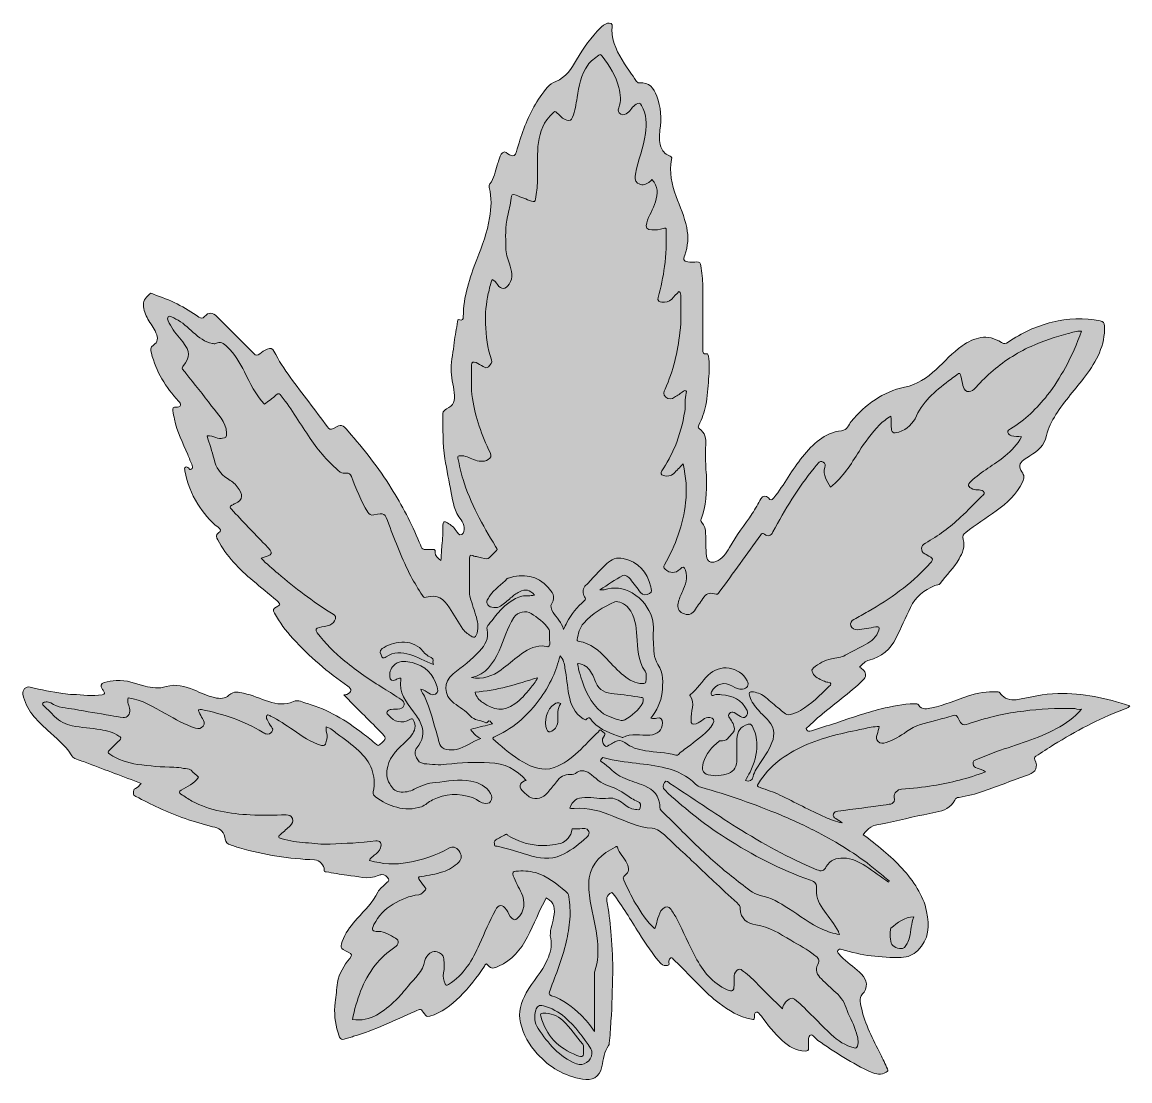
# Model space of a CAD drawing. Extents: x 552 to 1448, y -1354 to -497.
import ezdxf

# ---------------------------------------------------------------- set-up
doc = ezdxf.new("R2010")
doc.units = 0
doc.header["$MEASUREMENT"] = 0
doc.layers.add('katman 1', color=7, linetype='Continuous')

# ---------------------------------------------------------------- blocks, each defined once
blk = doc.blocks.new('block 2')
at = {"layer": 'katman 1', "true_color": 0xffffff}
h = blk.add_hatch(color=7, dxfattribs=at)
h.dxf.hatch_style = 2
edge = h.paths.add_edge_path()
edge.add_spline(control_points=[(1029.03, -1201.45), (1024.02, -1203.41), (1024.69, -1207.38), (1025.49, -1211.3), (1027.16, -1219.57), (1027.87, -1227.94), (1028.5, -1236.35), (1029.27, -1246.54), (1030.1, -1256.76), (1029.73, -1266.92), (1029.26, -1279.84), (1029.45, -1292.8), (1028.3, -1305.67), (1027.76, -1311.65), (1027.75, -1317.66), (1026.91, -1323.61), (1026.83, -1324.2), (1026.81, -1324.9), (1026.48, -1325.34), (1022.6, -1330.41), (1022.22, -1336.57), (1020.96, -1342.46), (1019.02, -1351.6), (1013.09, -1354), (1005.29, -1352.65), (990.76, -1350.14), (978.58, -1342.99), (968.7, -1332.1), (962.15, -1324.87), (957.32, -1316.48), (955.11, -1307.02), (953.11, -1298.48), (955.34, -1290.3), (959.82, -1282.7), (965.19, -1273.59), (972.51, -1265.73), (976.8, -1255.98), (979.2, -1250.52), (980.91, -1245.01), (979.53, -1238.68), (978.29, -1232.99), (981.05, -1227.45), (981.92, -1221.82), (983.02, -1214.74), (983.41, -1209.78), (975.95, -1205.92), (970.19, -1216.1), (966.22, -1227.13), (960.76, -1237.45), (955.34, -1247.71), (948.37, -1256.45), (937.34, -1261.23), (934.19, -1262.59), (931.3, -1263.93), (928.68, -1260.23), (927.16, -1258.08), (926.44, -1260.36), (925.86, -1261.23), (919.96, -1270.08), (913.42, -1278.5), (905.86, -1285.94), (898.93, -1292.75), (891.35, -1298.91), (881.58, -1301.59), (879.36, -1302.2), (878.46, -1301.67), (877.31, -1299.78), (874.54, -1295.21), (874.47, -1295.45), (869.44, -1297.73), (853.21, -1305.07), (837.16, -1312.86), (820, -1317.94), (818.73, -1318.31), (817.47, -1318.75), (816.21, -1319.15), (809.75, -1321.2), (809.37, -1321.32), (807.39, -1315), (804.9, -1307.05), (804.03, -1298.92), (805.09, -1290.46), (805.75, -1285.14), (806.31, -1279.78), (807.02, -1274.46), (808.03, -1266.86), (812.28, -1260.69), (816.82, -1254.84), (818.83, -1252.25), (818.86, -1251.17), (815.72, -1249.71), (808.59, -1246.4), (808.74, -1246.15), (811.89, -1238.69), (814.5, -1232.5), (818.54, -1227.39), (822.98, -1222.49), (829.06, -1215.81), (835.49, -1209.43), (839.6, -1201.18), (841.03, -1198.29), (844.04, -1196.57), (846.11, -1194.14), (847.07, -1193.01), (849.28, -1192.22), (848.19, -1190.3), (847.09, -1188.38), (845.29, -1186.9), (842.8, -1187.02), (841.85, -1187.08), (840.86, -1187.34), (839.99, -1187.73), (831.49, -1191.64), (823.03, -1188.27), (814.59, -1187.46), (808.93, -1186.91), (803.34, -1185.62), (797.7, -1184.82), (796.33, -1184.63), (796.17, -1184.49), (796.28, -1183.01), (796.54, -1179.59), (792.08, -1175.27), (788.46, -1175.1), (767.84, -1174.11), (747.53, -1171.24), (727.69, -1165.39), (724.68, -1164.5), (721.7, -1163.46), (718.78, -1162.28), (716.42, -1161.33), (715.96, -1158.63), (715.62, -1156.77), (714.58, -1151.01), (710.79, -1149.45), (705.78, -1148.22), (690.81, -1144.56), (676.33, -1139.44), (662.28, -1133.02), (655.97, -1130.13), (649.88, -1126.86), (643.71, -1123.73), (642.46, -1123.1), (641.49, -1122.49), (641.67, -1120.74), (641.83, -1119.23), (641.68, -1117.84), (643.49, -1117.21), (645.43, -1116.54), (646.55, -1114.93), (647.95, -1113.14), (633.54, -1107.7), (619.43, -1102.37), (605.31, -1097.05), (601.69, -1095.69), (598.04, -1094.38), (594.39, -1093.07), (592.9, -1092.53), (592.13, -1091.23), (591.41, -1090.04), (586.48, -1081.94), (578.99, -1076.35), (572.2, -1070.03), (563.43, -1061.87), (554.6, -1053.64), (552.31, -1040.93), (551.65, -1037.25), (554.4, -1034.29), (558.21, -1035.21), (566.94, -1037.32), (575.75, -1039.02), (584.61, -1040.42), (587.26, -1040.84), (590.04, -1041.08), (592.64, -1041.08), (600.6, -1041.05), (608.5, -1043.06), (616.53, -1041.37), (618.97, -1040.86), (618.65, -1040.21), (617.82, -1038.73), (617.4, -1037.98), (616.82, -1037.33), (616.41, -1036.59), (615.15, -1034.3), (615.18, -1032.45), (618.13, -1031.53), (621.31, -1030.55), (624.42, -1030.02), (627.84, -1029.76), (636.21, -1029.15), (643.42, -1032.57), (651.11, -1034.37), (656.78, -1035.71), (662.39, -1036.65), (668.34, -1034.75), (676.03, -1032.31), (683.45, -1034.57), (690.71, -1037.46), (696.21, -1039.66), (701.53, -1042.25), (707.37, -1043.68), (711.8, -1044.76), (716.25, -1044.56), (719.11, -1041.75), (723.09, -1037.84), (726.97, -1039.34), (730.96, -1040.18), (737.98, -1041.63), (744.47, -1044.77), (751.27, -1046.93), (757.92, -1049.03), (764.48, -1049.81), (771.25, -1046.87), (775.04, -1045.22), (778.88, -1047.47), (782.58, -1048.53), (799.31, -1053.32), (813.85, -1062.23), (827.51, -1072.74), (831.28, -1075.63), (835.01, -1078.59), (838.62, -1081.67), (839.7, -1082.59), (840.13, -1082.62), (841.21, -1081.67), (846.97, -1076.54), (847.01, -1076.58), (841.48, -1071.06), (831.76, -1061.34), (822.04, -1051.63), (811.96, -1041.55), (813.11, -1041.37), (813.93, -1041.41), (814.58, -1041.1), (818.57, -1039.16), (818.75, -1036.89), (815.25, -1034.42), (799.13, -1023.09), (784.15, -1010.42), (770.87, -995.88), (765.14, -989.61), (760.03, -982.77), (755.92, -975.23), (754.63, -972.86), (754.91, -971.75), (757.31, -970.41), (761.04, -968.32), (761.05, -967.95), (757.71, -965.07), (751.43, -959.63), (744.98, -954.39), (738.59, -949.08), (727.24, -939.64), (717.03, -929.25), (710.03, -916.03), (708.88, -913.86), (707.95, -912.07), (710.5, -910.4), (713.21, -908.61), (712.16, -907.03), (710.21, -905.61), (703.35, -900.63), (698.46, -893.92), (693.84, -886.98), (688.39, -878.78), (685.24, -869.66), (683.43, -860.05), (683.25, -859.08), (682.84, -857.7), (683.95, -857.01), (684.99, -856.37), (685.74, -857.35), (686.46, -858.04), (687.05, -858.62), (687.58, -859.47), (688.61, -858.65), (689.56, -857.9), (689.92, -857.12), (689.37, -855.86), (688.07, -852.87), (686.96, -849.8), (685.72, -846.78), (681.85, -837.38), (676.83, -828.43), (674.91, -818.29), (674.48, -816.02), (674.09, -813.76), (673.73, -811.48), (673.41, -809.41), (673.92, -808.07), (676.43, -808.48), (677.88, -808.72), (679.36, -808.44), (679.88, -807), (680.37, -805.59), (679.09, -804.65), (678.21, -803.68), (667.99, -792.33), (659.97, -779.75), (656.28, -764.71), (655.67, -762.23), (655.16, -760.25), (657.9, -758.32), (661.56, -755.74), (661.89, -752.74), (659.95, -748.26), (658.26, -744.34), (655.59, -740.97), (653.49, -737.29), (651.43, -733.67), (649.91, -729.92), (649.86, -725.6), (649.82, -721.47), (652.48, -719.21), (655.04, -716.76), (656.19, -715.65), (657.21, -716.86), (658.06, -717.15), (671.15, -721.5), (683.46, -727.48), (694.69, -735.52), (696.61, -736.9), (697.61, -736.77), (699.18, -735.14), (702.77, -731.39), (705.68, -731.52), (709.43, -735.27), (719.33, -745.18), (729.27, -755.04), (739.09, -765.03), (740.82, -766.79), (742.04, -766.88), (743.99, -765.45), (745.93, -764.03), (747.71, -762.36), (750.05, -761.42), (752.55, -760.42), (754.27, -760.76), (755.53, -763.22), (763.11, -778.15), (773.81, -790.95), (783.68, -804.31), (788.66, -811.06), (793.76, -817.72), (798.74, -824.47), (800.14, -826.36), (801.33, -827), (803.77, -825.69), (810.51, -822.08), (810.54, -822.28), (815.61, -828.06), (828.33, -842.54), (840.22, -857.64), (850.43, -874.03), (859.17, -888.06), (866.93, -902.58), (873.16, -917.94), (875.8, -924.46), (875.02, -923.79), (882.79, -923.78), (884.48, -923.77), (886.49, -922.89), (886, -926.42), (885.64, -929.01), (888.33, -930.68), (890.69, -932.67), (891.09, -928.35), (890.93, -924.47), (891.47, -920.61), (892.22, -915.28), (892.1, -909.82), (892.34, -904.42), (892.49, -900.88), (893.13, -900.44), (896.07, -902.23), (898.78, -903.88), (901.22, -905.8), (903.05, -908.58), (904.01, -910.04), (905.23, -912.6), (907.53, -911.62), (909.66, -910.7), (909.61, -908.17), (909.42, -906.05), (909.2, -903.72), (908.46, -901.29), (906.99, -899.68), (901.28, -893.41), (900.64, -885.42), (899.08, -877.76), (897.2, -868.61), (895.4, -859.44), (893.94, -850.22), (892.01, -838.13), (892.2, -825.92), (892.35, -813.72), (892.37, -811.75), (893.65, -810.8), (895.27, -809.98), (901.01, -807.05), (902.25, -803.28), (901.5, -796.75), (900.76, -790.34), (898.86, -784.11), (898.94, -777.54), (899.03, -770.26), (900.87, -763.26), (901.53, -756.09), (902.05, -750.43), (903.33, -744.85), (904.19, -739.21), (904.37, -738.04), (904.21, -737.19), (905.97, -737.77), (907.84, -738.39), (908.75, -737.61), (908.76, -735.34), (908.79, -718.98), (913.97, -703.83), (919.85, -688.85), (924.14, -677.9), (928.12, -666.8), (930.12, -655.2), (931.51, -647.12), (931.78, -638.83), (929.78, -630.72), (929.46, -629.42), (929.77, -628.43), (930.36, -627.68), (933.87, -623.19), (934.46, -617.62), (936.13, -612.47), (936.58, -611.07), (937.34, -609.82), (937.67, -608.41), (938.19, -606.23), (939.05, -603.99), (940.51, -602.57), (942.7, -600.42), (944.41, -603.57), (946.12, -604.3), (949.66, -605.82), (950.93, -605.13), (951.89, -601.56), (955.25, -588.99), (959.73, -576.82), (965.98, -565.37), (969.08, -559.71), (972.82, -554.46), (976.99, -549.52), (978.81, -547.37), (981.07, -545.92), (983.79, -544.78), (991.75, -541.43), (996.46, -534.59), (1000.47, -527.41), (1005.87, -517.75), (1012.4, -509.01), (1020.15, -501.14), (1020.83, -500.44), (1021.54, -499.71), (1022.38, -499.21), (1024.29, -498.07), (1026.55, -496.76), (1028.56, -497.93), (1030.07, -498.81), (1029.15, -501.14), (1029.15, -502.8), (1029.15, -513.28), (1033.81, -522.02), (1039.31, -530.43), (1042.3, -535), (1045.46, -539.46), (1048.56, -543.96), (1049.26, -544.97), (1049.94, -546.16), (1051.4, -545.98), (1059.59, -544.98), (1062.96, -550.35), (1065.39, -556.72), (1068.77, -565.58), (1069.43, -574.68), (1068.01, -584.1), (1067.34, -588.54), (1067.31, -593.24), (1068.8, -597.62), (1069.89, -600.82), (1071.93, -603.44), (1075.26, -604.73), (1076.7, -605.3), (1077.85, -605.89), (1077.47, -607.86), (1075.48, -618.26), (1077.38, -628.12), (1081.08, -637.92), (1084.19, -646.16), (1087.85, -654.2), (1089.64, -662.97), (1091.23, -670.77), (1090.75, -678.11), (1088.06, -685.48), (1086.53, -689.66), (1087.52, -690.91), (1092.12, -690.99), (1093.98, -691.02), (1095.87, -691.24), (1097.69, -690.94), (1100.31, -690.5), (1100.99, -692.22), (1101.21, -693.99), (1101.87, -699.45), (1102.67, -704.94), (1102.73, -710.42), (1102.92, -727.65), (1102.82, -744.87), (1102.77, -762.1), (1102.77, -764.18), (1102.8, -765.85), (1105.61, -765.38), (1106.93, -765.16), (1107.1, -766.02), (1107.3, -767.15), (1108.37, -773.39), (1107.82, -779.57), (1107.42, -785.84), (1106.97, -792.93), (1106.46, -799.94), (1105.13, -806.94), (1104.05, -812.63), (1101.86, -817.84), (1099.55, -823.01), (1098.96, -824.33), (1098.49, -825.06), (1099.78, -825.91), (1104.74, -829.17), (1105.48, -833.92), (1105.12, -839.41), (1104.74, -845.09), (1104.95, -850.82), (1105.06, -856.51), (1105.13, -859.69), (1105.73, -862.86), (1105.73, -866.04), (1105.75, -877.3), (1105.28, -888.51), (1101.38, -899.27), (1101.09, -900.07), (1100.82, -900.87), (1101.94, -901.96), (1104.25, -904.21), (1104.94, -907.49), (1104.99, -910.68), (1105.09, -916.84), (1105, -922.98), (1105.73, -929.12), (1106.25, -933.53), (1108.93, -935.12), (1113.13, -933.48), (1118.62, -931.33), (1121.56, -927.11), (1124.31, -922.13), (1129.65, -912.46), (1136.61, -903.79), (1142.71, -894.58), (1145.25, -890.75), (1147.42, -886.66), (1149.69, -882.65), (1151.15, -880.06), (1153.97, -879.72), (1155.93, -882.04), (1157.51, -883.9), (1158.21, -884.54), (1160.29, -881.86), (1168.59, -871.18), (1174.95, -859.18), (1183.43, -848.66), (1191.78, -838.31), (1201.04, -829.34), (1215.01, -827.57), (1219.63, -826.99), (1220.65, -822.84), (1222.87, -820.15), (1234.37, -806.28), (1248.36, -796.08), (1266.01, -792.34), (1276.35, -790.14), (1284.07, -784.93), (1291.56, -778), (1298.49, -771.59), (1304.73, -764.42), (1312.54, -758.94), (1322.26, -752.1), (1333.01, -748.6), (1344.62, -756.22), (1346.62, -757.54), (1348.03, -757.18), (1349.86, -755.95), (1360.79, -748.52), (1372.58, -742.84), (1385.44, -739.72), (1398.29, -736.59), (1411.29, -735.86), (1424.36, -738.56), (1426.88, -739.08), (1427.75, -740.07), (1427.88, -742.86), (1428.58, -758.6), (1421.42, -771.21), (1412.51, -783.25), (1404.7, -793.82), (1395.47, -803.31), (1388.59, -814.58), (1385.35, -819.88), (1382.12, -825.31), (1381.01, -831.44), (1379.52, -839.64), (1373.96, -844.04), (1367.48, -847.91), (1365.82, -848.91), (1364.18, -849.96), (1362.6, -851.08), (1358.94, -853.69), (1358.16, -857.3), (1360.97, -860.89), (1363.15, -863.7), (1363.03, -866), (1361.55, -869.13), (1356.79, -879.13), (1348.91, -886.17), (1340.21, -892.43), (1332.04, -898.32), (1323.47, -903.66), (1315.58, -909.96), (1313.75, -911.41), (1312.69, -912.79), (1313.58, -915.74), (1315.25, -921.31), (1312.92, -926.59), (1310.18, -931.37), (1305.99, -938.69), (1299.66, -944.46), (1294.84, -951.35), (1293.9, -952.7), (1291.94, -952.43), (1290.51, -953.01), (1281.86, -956.53), (1275, -962.14), (1270.88, -970.69), (1266.91, -978.89), (1263.1, -987.17), (1259.17, -995.4), (1254.7, -1004.75), (1247.4, -1010.82), (1237.37, -1013.28), (1234.03, -1014.09), (1232.29, -1016.43), (1229.63, -1018.96), (1230.85, -1019.93), (1232.2, -1020.7), (1233.13, -1021.81), (1235.23, -1024.33), (1234.85, -1027.21), (1232.59, -1029.38), (1221.47, -1040.06), (1208.87, -1048.99), (1197.11, -1058.92), (1194.01, -1061.54), (1191.06, -1064.33), (1188.15, -1067.16), (1187.51, -1067.79), (1185.88, -1068.23), (1186.72, -1069.63), (1187.59, -1071.11), (1188.91, -1071.21), (1190.56, -1070.65), (1197.11, -1068.46), (1203.71, -1066.45), (1210.27, -1064.29), (1222.45, -1060.26), (1234.53, -1055.89), (1247.02, -1052.85), (1255.89, -1050.69), (1264.83, -1048.81), (1274.03, -1048.68), (1275.24, -1048.67), (1276.67, -1048.37), (1277.41, -1049.63), (1280.14, -1054.24), (1284.23, -1052.74), (1288.04, -1051.97), (1298.29, -1049.9), (1307.82, -1045.55), (1317.71, -1042.34), (1325.22, -1039.91), (1332.86, -1038.59), (1340.77, -1038.98), (1342.25, -1039.05), (1343.09, -1039.45), (1343.98, -1040.81), (1346.31, -1044.36), (1352.21, -1046.16), (1356.33, -1045.41), (1367.57, -1043.37), (1378.63, -1040.64), (1390.23, -1040.32), (1410.37, -1039.77), (1429.48, -1044.03), (1448.42, -1050.47), (1446.79, -1052.58), (1444.19, -1052.92), (1442.05, -1053.73), (1422.64, -1061.05), (1404.56, -1070.95), (1386.94, -1081.77), (1381.98, -1084.81), (1377.21, -1088.15), (1372.25, -1091.21), (1370.9, -1092.04), (1370.92, -1092.65), (1371.52, -1093.94), (1374.29, -1099.88), (1372.44, -1103.94), (1366.31, -1106.16), (1354.14, -1110.57), (1342.01, -1115.13), (1329.83, -1119.54), (1323.45, -1121.85), (1316.86, -1123.48), (1310.13, -1124.44), (1308.46, -1124.68), (1307.3, -1125.22), (1306.62, -1126.63), (1303.54, -1133.08), (1297.94, -1135.2), (1291.35, -1136.49), (1278.27, -1139.04), (1265.3, -1142.13), (1252.29, -1144.98), (1250.51, -1145.37), (1248.74, -1145.9), (1246.94, -1146.06), (1240.84, -1146.61), (1236.1, -1149.4), (1232.57, -1154.69), (1243.65, -1162.98), (1254.57, -1171.75), (1264.1, -1182.09), (1273.36, -1192.14), (1280.94, -1203.25), (1283.91, -1216.84), (1286.44, -1228.41), (1285.86, -1239.52), (1276.65, -1248.49), (1272.96, -1252.08), (1268.84, -1254), (1263.29, -1254.08), (1246.88, -1254.34), (1230.84, -1252.54), (1215.2, -1247.59), (1213.66, -1247.1), (1212.82, -1247.42), (1212.06, -1248.48), (1211.21, -1249.65), (1212.18, -1250.5), (1212.85, -1251.25), (1217.29, -1256.23), (1222.56, -1260.25), (1227.77, -1264.34), (1232.68, -1268.18), (1237.05, -1273.98), (1234.41, -1279.9), (1234.06, -1280.67), (1233.85, -1281.66), (1233.25, -1282.16), (1228.9, -1285.84), (1230.03, -1290.25), (1231.07, -1294.91), (1234.07, -1308.36), (1240.58, -1320.32), (1246.55, -1332.52), (1248.48, -1336.45), (1250.31, -1340.41), (1252.22, -1344.35), (1252.87, -1345.67), (1252.64, -1346.27), (1251.19, -1347.05), (1246.98, -1349.33), (1242.95, -1348.65), (1238.91, -1346.87), (1223.5, -1340.06), (1209.62, -1330.69), (1195.81, -1321.2), (1194.61, -1320.37), (1193.68, -1319.14), (1192.63, -1318.08), (1191.85, -1317.3), (1190.87, -1316.46), (1189.85, -1316.93), (1188.89, -1317.38), (1188.43, -1318.63), (1188.38, -1319.73), (1188.27, -1322.2), (1188.2, -1324.7), (1188.36, -1327.16), (1188.51, -1329.34), (1187.63, -1329.78), (1185.6, -1329.83), (1177.93, -1329.98), (1172.13, -1326.05), (1166.85, -1321.25), (1160.48, -1315.46), (1155.29, -1308.61), (1150.16, -1301.73), (1150.02, -1301.53), (1149.86, -1301.34), (1149.67, -1301.18), (1148.45, -1300.19), (1147.51, -1297.91), (1146.15, -1298.31), (1144.56, -1298.77), (1144.34, -1300.98), (1144.42, -1302.78), (1144.52, -1304.71), (1143.61, -1304.4), (1142.08, -1304.12), (1132.11, -1302.24), (1123.73, -1297.16), (1115.91, -1291.12), (1104.54, -1282.35), (1094.9, -1271.73), (1084.95, -1261.45), (1083.1, -1259.52), (1081.1, -1257.72), (1079.12, -1255.93), (1078.44, -1255.32), (1077.96, -1253.95), (1076.89, -1254.39), (1075.9, -1254.8), (1075.65, -1256.1), (1075.31, -1257.15), (1074.94, -1258.3), (1076.18, -1260.16), (1074.2, -1260.53), (1072.3, -1260.87), (1070.41, -1260.88), (1068.82, -1259.06), (1062.15, -1251.43), (1056.46, -1243.1), (1051.09, -1234.54), (1044.26, -1223.65), (1037.82, -1212.5), (1029.93, -1202.29), (1029.61, -1201.88), (1029.19, -1201.59), (1029.03, -1201.45)], knot_values=[0, 0, 0, 0, 1, 1, 1, 2, 2, 2, 3, 3, 3, 4, 4, 4, 5, 5, 5, 6, 6, 6, 7, 7, 7, 8, 8, 8, 9, 9, 9, 10, 10, 10, 11, 11, 11, 12, 12, 12, 13, 13, 13, 14, 14, 14, 15, 15, 15, 16, 16, 16, 17, 17, 17, 18, 18, 18, 19, 19, 19, 20, 20, 20, 21, 21, 21, 22, 22, 22, 23, 23, 23, 24, 24, 24, 25, 25, 25, 26, 26, 26, 27, 27, 27, 28, 28, 28, 29, 29, 29, 30, 30, 30, 31, 31, 31, 32, 32, 32, 33, 33, 33, 34, 34, 34, 35, 35, 35, 36, 36, 36, 37, 37, 37, 38, 38, 38, 39, 39, 39, 40, 40, 40, 41, 41, 41, 42, 42, 42, 43, 43, 43, 44, 44, 44, 45, 45, 45, 46, 46, 46, 47, 47, 47, 48, 48, 48, 49, 49, 49, 50, 50, 50, 51, 51, 51, 52, 52, 52, 53, 53, 53, 54, 54, 54, 55, 55, 55, 56, 56, 56, 57, 57, 57, 58, 58, 58, 59, 59, 59, 60, 60, 60, 61, 61, 61, 62, 62, 62, 63, 63, 63, 64, 64, 64, 65, 65, 65, 66, 66, 66, 67, 67, 67, 68, 68, 68, 69, 69, 69, 70, 70, 70, 71, 71, 71, 72, 72, 72, 73, 73, 73, 74, 74, 74, 75, 75, 75, 76, 76, 76, 77, 77, 77, 78, 78, 78, 79, 79, 79, 80, 80, 80, 81, 81, 81, 82, 82, 82, 83, 83, 83, 84, 84, 84, 85, 85, 85, 86, 86, 86, 87, 87, 87, 88, 88, 88, 89, 89, 89, 90, 90, 90, 91, 91, 91, 92, 92, 92, 93, 93, 93, 94, 94, 94, 95, 95, 95, 96, 96, 96, 97, 97, 97, 98, 98, 98, 99, 99, 99, 100, 100, 100, 101, 101, 101, 102, 102, 102, 103, 103, 103, 104, 104, 104, 105, 105, 105, 106, 106, 106, 107, 107, 107, 108, 108, 108, 109, 109, 109, 110, 110, 110, 111, 111, 111, 112, 112, 112, 113, 113, 113, 114, 114, 114, 115, 115, 115, 116, 116, 116, 117, 117, 117, 118, 118, 118, 119, 119, 119, 120, 120, 120, 121, 121, 121, 122, 122, 122, 123, 123, 123, 124, 124, 124, 125, 125, 125, 126, 126, 126, 127, 127, 127, 128, 128, 128, 129, 129, 129, 130, 130, 130, 131, 131, 131, 132, 132, 132, 133, 133, 133, 134, 134, 134, 135, 135, 135, 136, 136, 136, 137, 137, 137, 138, 138, 138, 139, 139, 139, 140, 140, 140, 141, 141, 141, 142, 142, 142, 143, 143, 143, 144, 144, 144, 145, 145, 145, 146, 146, 146, 147, 147, 147, 148, 148, 148, 149, 149, 149, 150, 150, 150, 151, 151, 151, 152, 152, 152, 153, 153, 153, 154, 154, 154, 155, 155, 155, 156, 156, 156, 157, 157, 157, 158, 158, 158, 159, 159, 159, 160, 160, 160, 161, 161, 161, 162, 162, 162, 163, 163, 163, 164, 164, 164, 165, 165, 165, 166, 166, 166, 167, 167, 167, 168, 168, 168, 169, 169, 169, 170, 170, 170, 171, 171, 171, 172, 172, 172, 173, 173, 173, 174, 174, 174, 175, 175, 175, 176, 176, 176, 177, 177, 177, 178, 178, 178, 179, 179, 179, 180, 180, 180, 181, 181, 181, 182, 182, 182, 183, 183, 183, 184, 184, 184, 185, 185, 185, 186, 186, 186, 187, 187, 187, 188, 188, 188, 189, 189, 189, 190, 190, 190, 191, 191, 191, 192, 192, 192, 193, 193, 193, 194, 194, 194, 195, 195, 195, 196, 196, 196, 197, 197, 197, 198, 198, 198, 199, 199, 199, 200, 200, 200, 201, 201, 201, 202, 202, 202, 203, 203, 203, 204, 204, 204, 205, 205, 205, 206, 206, 206, 207, 207, 207, 208, 208, 208, 209, 209, 209, 210, 210, 210, 211, 211, 211, 212, 212, 212, 213, 213, 213, 214, 214, 214, 215, 215, 215, 216, 216, 216, 217, 217, 217, 218, 218, 218, 219, 219, 219, 220, 220, 220, 221, 221, 221, 222, 222, 222, 223, 223, 223, 224, 224, 224, 225, 225, 225, 226, 226, 226, 227, 227, 227, 228, 228, 228, 229, 229, 229, 230, 230, 230, 231, 231, 231, 232, 232, 232, 233, 233, 233, 234, 234, 234, 235, 235, 235, 236, 236, 236, 237, 237, 237, 238, 238, 238, 239, 239, 239, 240, 240, 240, 241, 241, 241, 242, 242, 242, 243, 243, 243, 244, 244, 244, 245, 245, 245, 246, 246, 246, 247, 247, 247, 248, 248, 248, 249, 249, 249, 250, 250, 250, 251, 251, 251, 252, 252, 252, 253, 253, 253, 254, 254, 254, 255, 255, 255, 256, 256, 256, 257, 257, 257, 258, 258, 258, 259, 259, 259, 260, 260, 260, 261, 261, 261, 262, 262, 262, 263, 263, 263, 264, 264, 264, 265, 265, 265, 266, 266, 266, 267, 267, 267, 268, 268, 268, 269, 269, 269, 270, 270, 270, 271, 271, 271, 272, 272, 272, 273, 273, 273, 274, 274, 274, 275, 275, 275, 276, 276, 276, 277, 277, 277, 278, 278, 278, 279, 279, 279, 280, 280, 280, 281, 281, 281, 282, 282, 282, 283, 283, 283, 284, 284, 284, 285, 285, 285, 285], degree=3, periodic=1)
at = {"layer": 'katman 1', "true_color": 0x009245}
h = blk.add_hatch(color=114, dxfattribs=at)
h.dxf.hatch_style = 2
edge = h.paths.add_edge_path()
edge.add_spline(control_points=[(745.12, -930.8), (754.98, -927.6), (756.1, -927.74), (748.31, -919.83), (739.06, -910.43), (730.14, -900.71), (721.02, -891.18), (719.64, -889.73), (719.39, -888.82), (721.52, -887.99), (722.4, -887.64), (723.09, -886.78), (723.97, -886.45), (731.31, -883.67), (730.3, -878.95), (725.76, -872.9), (723.69, -870.12), (720.74, -868.27), (717.86, -866.4), (712.06, -862.63), (708.57, -857.4), (706.98, -850.58), (705.5, -844.26), (703.27, -838.11), (701.33, -831.73), (704.06, -831.33), (706.33, -832.39), (708.55, -833.14), (710.39, -833.76), (712.22, -834.03), (713.97, -833.68), (716.01, -833.28), (717.4, -832.94), (717.19, -829.46), (716.59, -819.99), (710.1, -814.25), (705.07, -807.58), (698.25, -798.55), (691.1, -789.75), (684.09, -780.86), (683.4, -779.99), (682.67, -779.16), (681.89, -778.38), (680.94, -777.4), (680.97, -776.55), (681.81, -775.47), (688.09, -767.39), (687.96, -763.81), (681.62, -755.74), (678.17, -751.36), (674.36, -747.21), (671.72, -742.22), (670.54, -740), (668.5, -737.07), (669.83, -735.4), (671.08, -733.85), (673.91, -736.24), (675.96, -737.14), (681.57, -739.58), (685.62, -744.13), (690.14, -748), (694.78, -751.97), (699.36, -755.95), (705.74, -756.91), (706.59, -757.03), (707.51, -757.43), (708.23, -757.02), (712.31, -754.62), (714.7, -756.89), (717.57, -759.62), (723.72, -765.47), (727.9, -772.61), (731.61, -780.02), (736.18, -789.17), (740.74, -798.29), (747.72, -806.1), (750.94, -803.64), (754.35, -801.31), (757.41, -798.59), (759.42, -796.8), (760.26, -797.8), (761.43, -799.33), (769.91, -810.44), (777.12, -822.42), (784.94, -833.97), (791.79, -844.08), (799.64, -853.21), (809.05, -861.02), (810.78, -862.45), (812.53, -861.97), (814.29, -861.99), (816.31, -862.02), (817.42, -862.31), (818.28, -864.65), (821.95, -874.54), (825.87, -884.36), (831.38, -893.43), (832.61, -895.45), (833.63, -896.27), (836.46, -895.66), (845.13, -893.8), (845.09, -894.11), (848.49, -903.24), (853.82, -917.56), (859.35, -931.81), (866.4, -945.4), (869.18, -950.77), (872.55, -955.85), (875.75, -961.01), (876.36, -961.99), (877.03, -963.01), (878.83, -962.47), (887.97, -959.7), (892.84, -963.72), (897.62, -970.93), (901.39, -976.6), (904.37, -982.73), (908.51, -988.19), (910.61, -990.95), (913.19, -992.73), (916.02, -994.39), (917.62, -995.33), (918.5, -995.1), (919.3, -993.22), (921.4, -988.3), (920.87, -983.47), (919.36, -978.59), (917.71, -973.27), (916.12, -967.94), (914.37, -962.65), (914.09, -961.8), (913.92, -961.01), (913.92, -960.15), (913.91, -950.36), (913.93, -940.57), (913.91, -930.78), (913.9, -928.9), (913.94, -927.43), (916.52, -928.75), (917.68, -929.35), (919.1, -929.38), (920.39, -929.74), (930.52, -932.6), (928.15, -931.8), (935.38, -924.97), (937.04, -923.41), (935.47, -922.37), (934.78, -921.21), (924.51, -903.86), (914.4, -886.45), (908.57, -866.95), (906.85, -861.25), (905.72, -855.45), (904.36, -849.68), (903.96, -847.96), (905.06, -848), (906.27, -847.89), (910.27, -847.51), (913.53, -849.69), (917.04, -850.93), (921.05, -852.36), (924.98, -853.34), (928.93, -850.85), (931.1, -849.47), (932.01, -848.23), (930.54, -845.3), (923.63, -831.46), (918.67, -816.92), (916.22, -801.61), (914.78, -792.67), (915.52, -783.63), (915.42, -774.63), (915.39, -771.85), (917.07, -771.53), (919.13, -772.48), (921.1, -773.39), (922.9, -774.69), (924.85, -775.68), (926.24, -776.4), (927.69, -777.25), (929.21, -775.74), (930.74, -774.22), (932.42, -772.53), (931.63, -770.32), (928.21, -760.8), (927.23, -750.84), (926.74, -740.92), (926.34, -732.79), (927.39, -724.57), (929.05, -716.52), (929.84, -712.74), (930.68, -708.95), (932.17, -705.14), (934.19, -705.92), (935.29, -707.56), (936.47, -709.29), (939.47, -713.68), (943.05, -713.37), (945.92, -708.9), (949.46, -703.39), (948, -697.88), (946.18, -692.42), (944.76, -688.15), (943.06, -683.76), (943.12, -679.4), (943.24, -670.95), (942.5, -662.41), (944.62, -654.03), (945.84, -649.21), (946.96, -644.36), (947.42, -639.38), (947.66, -636.9), (948.52, -635.48), (951.51, -636.82), (955.59, -638.65), (959.86, -640.05), (964, -641.75), (965.97, -642.56), (967.07, -642.04), (967.32, -639.98), (967.91, -635.13), (968.73, -630.29), (968.88, -625.43), (969.14, -617.26), (968.66, -609.06), (969.03, -600.89), (969.44, -591.98), (971.16, -583.25), (976.44, -575.74), (977.98, -573.55), (980.13, -571.78), (981.97, -569.78), (983.43, -568.21), (984.09, -569.8), (984.91, -570.53), (987.25, -572.64), (989.12, -575.18), (992.51, -576.08), (995.17, -576.79), (996.31, -576.11), (997.25, -573.73), (999.28, -568.6), (1000.01, -563.2), (1000.94, -557.83), (1002.53, -548.65), (1003.72, -539.39), (1009.59, -531.52), (1012.09, -528.16), (1015.3, -525.93), (1018.52, -523.52), (1020, -522.42), (1020.59, -523.55), (1021.2, -524.32), (1027.27, -531.98), (1032.28, -540.24), (1034.78, -549.78), (1036.2, -555.17), (1036.59, -560.69), (1034.7, -566.02), (1033.85, -568.42), (1034.25, -569.94), (1036.3, -571.15), (1038.4, -572.39), (1040.11, -571.55), (1041.85, -570.19), (1044.47, -568.16), (1045.66, -564.82), (1048.74, -563.16), (1050.71, -562.11), (1051.84, -561.91), (1053.15, -564.17), (1057.35, -571.39), (1057.22, -579.13), (1056.27, -586.99), (1054.91, -598.22), (1050.06, -608.62), (1048.32, -619.8), (1047.87, -622.67), (1047.34, -625.06), (1049.9, -627.02), (1053.03, -629.41), (1056.08, -628.43), (1058.98, -626.55), (1059.9, -625.96), (1060.61, -625.04), (1061.42, -624.26), (1066.85, -629.58), (1066.27, -635.73), (1064.34, -642.2), (1062.57, -648.16), (1058.98, -653.35), (1057.31, -659.34), (1056.25, -663.14), (1057.37, -664.77), (1061.3, -665), (1064.53, -665.2), (1067.67, -664.68), (1070.73, -663.84), (1072.34, -663.4), (1073.06, -663.44), (1073.04, -665.27), (1072.93, -675.1), (1073.21, -684.91), (1071.74, -694.74), (1070.47, -703.16), (1069.04, -711.49), (1066.51, -719.63), (1065.67, -722.34), (1067.6, -723.53), (1069.54, -723.57), (1072.35, -723.62), (1075.4, -723.59), (1077.58, -721.08), (1079.43, -718.94), (1081.39, -716.89), (1083.27, -714.84), (1084.95, -716.12), (1084.95, -717.41), (1084.95, -718.75), (1084.9, -728.5), (1085.33, -738.27), (1084.17, -747.97), (1082.27, -763.81), (1078.74, -779.26), (1072.21, -793.9), (1071.15, -796.26), (1070.43, -798.32), (1072.73, -800.38), (1075.09, -802.5), (1077.52, -801.87), (1079.79, -800.55), (1082.3, -799.1), (1084.58, -797.27), (1087.01, -795.65), (1088.73, -794.5), (1089.88, -795.19), (1089.32, -797.06), (1087.84, -801.98), (1088.89, -807.02), (1088.07, -812.02), (1086.47, -821.78), (1084.05, -831.23), (1080.2, -840.3), (1077.26, -847.23), (1073.72, -853.88), (1069.5, -860.13), (1068.22, -862.02), (1068.7, -863.39), (1070.85, -863.89), (1073.8, -864.57), (1076.74, -864.61), (1079.12, -862.28), (1081.58, -859.84), (1083.97, -857.35), (1086.74, -854.52), (1089.13, -865.1), (1089.97, -875.16), (1088.81, -885.6), (1086.79, -903.82), (1080.67, -920.48), (1071.59, -936.21), (1070.82, -937.56), (1070.9, -938.5), (1072.13, -939.67), (1075.96, -943.29), (1080.56, -943.43), (1084.32, -939.56), (1086.54, -937.28), (1087.74, -937.86), (1088.65, -940.52), (1090.76, -946.68), (1088.71, -952.28), (1086.16, -957.74), (1084.72, -960.84), (1083.38, -963.91), (1082.67, -967.27), (1081.9, -970.93), (1083.14, -973.84), (1086.26, -975.31), (1090.42, -977.27), (1093.46, -976.69), (1095.88, -973.31), (1098.22, -970.06), (1100.44, -966.73), (1102.73, -963.44), (1105.39, -959.62), (1107.85, -958.38), (1112.09, -959.76), (1114.23, -960.46), (1115.11, -959.63), (1116.06, -958.34), (1127.27, -942.9), (1138.47, -927.46), (1149.56, -911.96), (1150.62, -910.48), (1151.05, -910.22), (1152.6, -911.37), (1155.43, -913.44), (1157.65, -913.06), (1159.48, -909.53), (1168.96, -891.28), (1179.89, -873.92), (1192.8, -857.85), (1193.87, -856.52), (1194.93, -855.18), (1196.07, -853.9), (1197.29, -852.52), (1198.4, -852.09), (1200.2, -853.07), (1202.17, -854.13), (1201.97, -855.75), (1201.52, -857.19), (1199.47, -863.7), (1203.39, -868.2), (1206.14, -873.25), (1216.14, -865.09), (1222.66, -854.72), (1229.18, -844.37), (1234, -836.71), (1239.32, -829.46), (1245.64, -822.95), (1248.28, -820.23), (1251.4, -818.12), (1254.79, -815.72), (1255.64, -818.75), (1255.14, -821.55), (1255.22, -824.29), (1255.38, -829.2), (1256.69, -830.08), (1261.41, -828.63), (1268.23, -826.53), (1272.97, -821.61), (1275.65, -815.64), (1281.66, -802.29), (1292.86, -794.21), (1303.79, -785.72), (1305.32, -784.53), (1307.11, -783.63), (1308.46, -782.27), (1310.67, -780.06), (1311.26, -781.65), (1311.72, -783.47), (1312.33, -785.93), (1312.66, -788.46), (1313.29, -790.92), (1313.79, -792.89), (1314.41, -795.01), (1316.66, -795.71), (1318.87, -796.38), (1320.72, -795.48), (1322.3, -793.89), (1326.79, -789.38), (1331.08, -784.62), (1335.86, -780.43), (1345.67, -771.82), (1356.46, -764.72), (1368.43, -759.28), (1378.2, -754.83), (1388.25, -751.42), (1398.6, -748.84), (1401.95, -748), (1405.26, -746.49), (1409.23, -746.94), (1405.67, -757.25), (1401.29, -766.95), (1396.22, -776.29), (1391.94, -784.18), (1387.28, -791.9), (1381.62, -798.91), (1373.1, -809.45), (1363.63, -819), (1351.87, -826), (1350.65, -826.73), (1349.38, -827.22), (1349.7, -828.94), (1350.01, -830.59), (1351.14, -831.14), (1352.71, -831.67), (1355.23, -832.51), (1357.79, -832.1), (1360.59, -832.48), (1357.64, -838.98), (1352.66, -843.55), (1347.54, -847.88), (1338.72, -855.34), (1328.16, -860.51), (1319.77, -868.58), (1316.75, -871.48), (1317.3, -873.18), (1321.33, -874.79), (1323.01, -875.47), (1324.67, -875.44), (1326.37, -875.46), (1328.09, -875.47), (1329.69, -876.12), (1330.41, -877.56), (1331.2, -879.09), (1329.33, -879.71), (1328.52, -880.54), (1322.88, -886.3), (1317.29, -892.11), (1311.43, -897.63), (1302.81, -905.77), (1293.36, -912.85), (1282.92, -918.53), (1278.96, -920.69), (1278.67, -924.99), (1282.43, -927.4), (1282.73, -927.6), (1283.11, -927.67), (1283.43, -927.84), (1290.15, -931.42), (1290.06, -931.33), (1284.85, -936.94), (1270.83, -952.05), (1254.19, -963.74), (1236.49, -974.06), (1232.72, -976.26), (1228.87, -978.34), (1225.05, -980.45), (1223.04, -981.56), (1221.76, -983.16), (1222.6, -985.45), (1223.41, -987.67), (1225.32, -989.03), (1227.72, -988.74), (1232.78, -988.12), (1237.82, -987.33), (1242.83, -986.42), (1245.41, -985.95), (1246.05, -986.79), (1245.27, -989.1), (1243.42, -994.61), (1239.35, -998.05), (1234.44, -1000.72), (1229.01, -1003.69), (1223.37, -1006.27), (1217.99, -1009.4), (1214.8, -1011.27), (1210.57, -1011.32), (1206.83, -1012.29), (1201.48, -1013.67), (1196.58, -1015.83), (1192.33, -1019.57), (1190.61, -1021.08), (1190.85, -1021.91), (1191.69, -1023.59), (1193.5, -1027.23), (1196.94, -1028.54), (1200.25, -1030.05), (1201.44, -1030.6), (1202.74, -1031.07), (1204.03, -1031.29), (1207.34, -1031.85), (1206.73, -1032.94), (1204.84, -1034.81), (1197.69, -1041.89), (1190.47, -1048.89), (1181.75, -1054.03), (1179.17, -1055.55), (1176.31, -1056.87), (1173.4, -1057.47), (1169.38, -1058.32), (1167.18, -1054.63), (1164.45, -1052.63), (1160.72, -1049.88), (1157.35, -1046.63), (1153.82, -1043.61), (1150.88, -1041.1), (1147.35, -1039.75), (1143.64, -1039.1), (1140.42, -1038.53), (1139.75, -1039.57), (1140.64, -1042.68), (1141.91, -1047.18), (1144.96, -1050.52), (1147.84, -1053.96), (1150.37, -1056.97), (1153.3, -1059.61), (1155.94, -1062.55), (1161.75, -1069.03), (1160.92, -1075.67), (1157.59, -1082.66), (1154.39, -1089.37), (1149.85, -1095.27), (1146.03, -1101.61), (1144.88, -1103.53), (1143.92, -1105.56), (1143.4, -1107.55), (1142.49, -1111.01), (1140.64, -1111.78), (1137.29, -1110.92), (1138.51, -1108.58), (1139.7, -1106.26), (1140.94, -1103.95), (1144.62, -1097.06), (1146.3, -1089.52), (1146.45, -1081.91), (1146.57, -1076.69), (1145.39, -1071.32), (1142.62, -1066.53), (1141.72, -1064.97), (1140.82, -1064.91), (1139.36, -1065.32), (1133.35, -1067.02), (1130.42, -1070.77), (1130.31, -1077.29), (1130.23, -1082.74), (1130.28, -1088.19), (1130.3, -1093.65), (1130.32, -1098.86), (1128.27, -1103.4), (1123.45, -1105.04), (1118.3, -1106.78), (1112.61, -1107.62), (1107.11, -1106.14), (1102.21, -1104.81), (1101.82, -1101.69), (1103.12, -1096.62), (1105.02, -1089.23), (1110.05, -1083.65), (1116.02, -1078.98), (1116.21, -1078.83), (1116.46, -1078.54), (1116.62, -1078.58), (1122.16, -1079.94), (1124, -1074.99), (1126.96, -1072.27), (1129.17, -1070.24), (1128.35, -1067.26), (1127.15, -1064.78), (1126.37, -1063.15), (1125.3, -1061.63), (1124.25, -1060.15), (1123.32, -1058.85), (1123.32, -1057.71), (1124.36, -1056.5), (1125.4, -1055.27), (1126.67, -1055.01), (1127.99, -1055.76), (1129.79, -1056.78), (1131.44, -1058.04), (1133.22, -1059.08), (1134.63, -1059.91), (1136.17, -1060.54), (1137.52, -1058.93), (1138.73, -1057.5), (1139.6, -1056.23), (1138.56, -1054.05), (1134.39, -1045.28), (1126.77, -1042.27), (1117.9, -1041.34), (1115.87, -1041.12), (1113.69, -1040.81), (1111.68, -1041.69), (1110.93, -1042.01), (1110.11, -1042.22), (1109.7, -1041.57), (1109.26, -1040.87), (1109.39, -1039.95), (1109.8, -1039.1), (1113.09, -1032.35), (1120.48, -1030.31), (1126.86, -1034.52), (1129.29, -1036.13), (1131.85, -1036.97), (1134.76, -1036.82), (1138.61, -1036.62), (1140.51, -1033.32), (1138.67, -1029.99), (1132.23, -1018.35), (1116.42, -1016.08), (1107.08, -1025.46), (1102.05, -1030.51), (1098.32, -1036.76), (1092.63, -1041.16), (1091.49, -1042.05), (1092.33, -1042.21), (1092.65, -1042.67), (1094.59, -1045.42), (1094.85, -1048.4), (1094.29, -1051.66), (1093.72, -1055.02), (1093.32, -1058.43), (1093.17, -1061.84), (1093.02, -1064.9), (1094.56, -1065.98), (1097.34, -1064.81), (1099.33, -1063.97), (1101.42, -1062.93), (1102.91, -1061.44), (1104.58, -1059.76), (1106.38, -1059.79), (1108.33, -1059.9), (1111.66, -1060.09), (1112.5, -1062.01), (1110.89, -1064.85), (1106.56, -1072.48), (1099.13, -1076.79), (1092.63, -1082.09), (1089.62, -1084.55), (1086.13, -1086.41), (1083.44, -1089.28), (1082.72, -1090.04), (1081.96, -1090.59), (1080.84, -1090.27), (1072.85, -1087.88), (1064.49, -1088.07), (1056.34, -1086.72), (1050.23, -1085.71), (1044.41, -1083.98), (1039.6, -1080.16), (1036.75, -1077.89), (1034.31, -1078.14), (1031.53, -1079.5), (1030.22, -1080.13), (1029.11, -1081.24), (1027.76, -1081.66), (1026.29, -1082.12), (1025.03, -1084.72), (1023.12, -1082.42), (1021.4, -1080.34), (1020.71, -1077.43), (1022.25, -1075.64), (1025.3, -1072.09), (1021.34, -1071.63), (1020.24, -1070.14), (1019.52, -1069.17), (1018.71, -1070.75), (1018.13, -1071.32), (1012.66, -1076.72), (1007.39, -1082.33), (1001.76, -1087.55), (996.05, -1092.85), (989.96, -1097.73), (982.41, -1100.32), (973.12, -1103.51), (964.83, -1100.24), (957.05, -1095.81), (948.89, -1091.17), (941.91, -1084.78), (934.69, -1078.78), (931.67, -1076.28), (931.85, -1076.3), (935.56, -1074.66), (943.08, -1071.35), (949.86, -1066.79), (955.93, -1061.29), (966.55, -1051.65), (974.96, -1040.33), (981.08, -1027.33), (983.67, -1021.83), (985.45, -1016.06), (987.12, -1009.85), (990.18, -1012.66), (990.53, -1016.38), (991.13, -1019.75), (992.41, -1026.93), (992.92, -1034.26), (994.29, -1041.41), (995.77, -1049.19), (998.71, -1056.36), (1005.93, -1060.81), (1006.62, -1061.22), (1007.93, -1061.89), (1008.07, -1061.72), (1011.27, -1057.82), (1012.25, -1062.09), (1013.58, -1063.39), (1020.15, -1069.84), (1028.34, -1073.06), (1036.9, -1075.64), (1037.22, -1075.73), (1037.64, -1076.03), (1037.85, -1075.93), (1044.88, -1072.36), (1052.41, -1074.58), (1059.69, -1074.05), (1066.2, -1073.58), (1069.97, -1070.12), (1070.04, -1064.15), (1070.08, -1061), (1068.65, -1059.65), (1065.59, -1060.33), (1063.98, -1060.69), (1062.46, -1060.63), (1060.57, -1060.46), (1065.45, -1054.17), (1068.94, -1047.34), (1069.68, -1039.62), (1070.42, -1031.88), (1071.2, -1023.97), (1066.38, -1016.89), (1062.7, -1011.45), (1063.16, -1004.99), (1062.68, -998.87), (1062.17, -992.38), (1063.57, -985.68), (1061.63, -979.38), (1058.95, -970.66), (1053.65, -963.91), (1045.59, -958.98), (1038.12, -954.42), (1030.74, -954.13), (1022.76, -956.39), (1021.97, -956.63), (1021.05, -956.42), (1019.29, -956.42), (1025.91, -952.24), (1031.73, -948.18), (1037.94, -944.89), (1039.86, -943.87), (1042.48, -945.82), (1044.04, -947.81), (1046.82, -951.36), (1049.52, -954.97), (1052.32, -958.51), (1054.41, -961.14), (1057.1, -960.72), (1059.62, -959.44), (1062.14, -958.16), (1061.08, -956.02), (1060.57, -953.96), (1057.6, -941.99), (1050.74, -933.89), (1038.35, -931.01), (1033.03, -929.78), (1028.6, -931.71), (1025.04, -935.12), (1018.88, -940.99), (1013.09, -947.25), (1007.32, -953.52), (1005, -956.05), (1005.47, -959.37), (1006.95, -962.01), (1007.82, -963.53), (1007.96, -964.09), (1006.74, -965.21), (1001.1, -970.36), (996.21, -976.13), (992.68, -982.96), (991.8, -984.66), (991, -986.38), (989.95, -988.51), (988.43, -982.79), (984.46, -979.03), (981.42, -974.68), (979.76, -972.3), (979.13, -969.29), (980.39, -967.38), (984.07, -961.77), (980.49, -957.97), (977.49, -954.51), (969, -944.72), (956.94, -942.95), (945.28, -946.89), (944.93, -947), (944.52, -947.1), (944.31, -947.35), (940.02, -952.42), (933.84, -955.62), (930.27, -961.38), (928.9, -963.58), (926.65, -965.86), (928.72, -968.64), (930.5, -971.04), (936.19, -971.58), (938.91, -969.66), (941.79, -967.62), (944.54, -965.37), (947.14, -962.98), (949.32, -960.98), (951.59, -959.23), (954.27, -957.94), (959.16, -955.61), (962.6, -956.27), (966.35, -960.63), (962.99, -961.73), (959.58, -960.63), (956.24, -961.58), (949.12, -963.61), (943.63, -967.92), (938.75, -973.08), (935.41, -976.61), (932.69, -980.72), (929.45, -984.36), (928.22, -985.74), (927.67, -987.09), (928.04, -988.67), (929.71, -995.78), (926.41, -1001.13), (921.97, -1006.04), (915.59, -1013.07), (907.92, -1018.61), (900.56, -1024.5), (892.28, -1031.12), (892.72, -1041.72), (901.25, -1048.11), (905.73, -1051.46), (910.64, -1054.28), (914.48, -1058.54), (917.71, -1062.12), (922.99, -1061.83), (926.94, -1064.21), (927.18, -1064.36), (927.93, -1064.03), (928.18, -1063.72), (930.29, -1061.14), (931.03, -1063.45), (932.42, -1064.9), (926.99, -1066.27), (921.91, -1067.65), (916.76, -1068.77), (914.66, -1069.23), (914.34, -1069.75), (915.91, -1071.26), (917.95, -1073.2), (919.7, -1075.48), (922.88, -1076.68), (916.03, -1079.6), (910.24, -1083.8), (903.35, -1085.6), (900.73, -1086.28), (898.01, -1086), (895.3, -1085.62), (888.96, -1084.73), (889.15, -1079.21), (887.93, -1075.03), (884.74, -1064.11), (882.11, -1053.03), (877.4, -1042.6), (876.57, -1040.76), (874.87, -1039.37), (874.44, -1036.87), (877.19, -1037.31), (879.04, -1038.99), (880.95, -1040.21), (882.86, -1041.44), (884.62, -1041.82), (886.4, -1040.77), (888.66, -1039.44), (888.19, -1036.96), (887.63, -1035.06), (884.54, -1024.77), (877.95, -1017.83), (867.32, -1015.34), (862.72, -1014.26), (858.07, -1013.35), (853.65, -1016.67), (850.2, -1019.26), (848.99, -1022.56), (849.23, -1026.51), (849.44, -1029.94), (850.99, -1030.68), (854.1, -1029.21), (855.08, -1028.75), (856.07, -1028.24), (857.11, -1027.97), (857.66, -1027.83), (858.46, -1027.64), (858.23, -1029.03), (856.45, -1039.71), (862.59, -1047.29), (868.43, -1055.07), (870.73, -1058.14), (873.04, -1061.26), (874.53, -1064.93), (877.46, -1072.16), (876.03, -1078.52), (871.19, -1084.31), (868.9, -1087.05), (869.75, -1090.04), (870.93, -1092.56), (871.99, -1094.85), (873.74, -1096.83), (877.01, -1097.18), (883.04, -1097.81), (889.12, -1098.39), (895.07, -1097.68), (906.74, -1096.28), (918.43, -1095.99), (930.12, -1096.42), (941.91, -1096.87), (951.95, -1101.62), (959.82, -1110.86), (955.44, -1111.37), (953.06, -1115.29), (956.44, -1118.92), (958.41, -1121.03), (960.63, -1123.17), (963.16, -1124.45), (967.73, -1126.78), (973.55, -1124.94), (977.14, -1120.61), (979.55, -1117.69), (981.98, -1114.79), (984.25, -1111.75), (987.04, -1108), (990.55, -1105.8), (995.34, -1106), (997.46, -1106.08), (999.23, -1105.82), (1001.04, -1104.19), (1003.76, -1101.76), (1008.92, -1102.86), (1012.65, -1106.25), (1017.37, -1110.52), (1022.24, -1114.13), (1028.63, -1115.98), (1034.66, -1117.71), (1039.63, -1122.08), (1045.08, -1125.27), (1046.65, -1126.18), (1048.19, -1127.23), (1049.9, -1127.82), (1052.65, -1128.78), (1052.46, -1130.96), (1052.11, -1132.96), (1051.68, -1135.44), (1049.46, -1134.25), (1048.17, -1134.17), (1044.27, -1133.93), (1041.08, -1131.84), (1038.12, -1129.47), (1034.66, -1126.7), (1031.24, -1124.6), (1026.33, -1125.22), (1019.98, -1126.02), (1013.59, -1124.26), (1007.15, -1124.54), (1000.64, -1124.81), (997.49, -1126.79), (994.99, -1133.33), (996.25, -1133.39), (997.43, -1133.6), (998.59, -1133.5), (1009.86, -1132.55), (1020.37, -1135.65), (1030.56, -1139.87), (1040.65, -1144.04), (1050.71, -1148.58), (1061.63, -1149.53), (1066.25, -1149.93), (1068.67, -1152.59), (1071.55, -1154.9), (1075.57, -1158.13), (1079.04, -1162.01), (1082.89, -1165.49), (1092.58, -1174.25), (1101.9, -1183.42), (1111.42, -1192.36), (1117.7, -1198.25), (1124.03, -1204.09), (1130.43, -1209.85), (1131.89, -1211.16), (1133.07, -1212.81), (1133.07, -1214.48), (1133.13, -1222.95), (1138.81, -1226.74), (1145.67, -1227.62), (1156.54, -1229.02), (1165.02, -1234.96), (1173.97, -1240.18), (1180.57, -1244.02), (1187.37, -1247.55), (1193.39, -1252.38), (1196.03, -1254.51), (1197.7, -1255.91), (1195.7, -1259.66), (1193.33, -1264.13), (1195.38, -1268.2), (1198.77, -1271.5), (1202.56, -1275.19), (1206.43, -1278.81), (1210.36, -1282.36), (1214.83, -1286.39), (1217.75, -1291.26), (1219.62, -1297), (1221.69, -1303.32), (1225.47, -1309), (1227.16, -1315.5), (1228.04, -1318.89), (1229.04, -1322.22), (1227.8, -1325.86), (1227.23, -1327.51), (1226.95, -1327.61), (1225.36, -1327.23), (1218.03, -1325.48), (1211.94, -1321.56), (1206.63, -1316.48), (1199.1, -1309.29), (1191.87, -1301.8), (1184.5, -1294.44), (1183.11, -1293.06), (1181.71, -1291.73), (1180.06, -1290.6), (1178, -1289.19), (1175.75, -1286.1), (1173.75, -1287.2), (1170.83, -1288.79), (1167.9, -1291.36), (1167.17, -1295.72), (1160.53, -1289.08), (1154.09, -1282.62), (1147.64, -1276.18), (1143.81, -1272.36), (1140.12, -1268.42), (1135.53, -1265.44), (1134.2, -1264.57), (1133.15, -1262.87), (1131.41, -1263.87), (1129.59, -1264.92), (1128.17, -1266.59), (1128.08, -1268.87), (1127.97, -1271.47), (1128.08, -1274.08), (1128.04, -1276.68), (1127.95, -1281.31), (1126.66, -1282.01), (1122.55, -1280.22), (1110.35, -1274.91), (1102.72, -1265.12), (1096.83, -1253.79), (1091.61, -1243.76), (1086.92, -1233.45), (1081.87, -1223.33), (1080.46, -1220.51), (1078.74, -1217.83), (1076.96, -1215.23), (1075, -1212.39), (1073.03, -1212.32), (1070.31, -1214.68), (1067.98, -1216.71), (1067.22, -1219.58), (1066.36, -1222.35), (1065.65, -1224.66), (1065.15, -1227.02), (1064.51, -1229.35), (1064.39, -1229.79), (1064.06, -1230.18), (1063.71, -1230.76), (1057.14, -1225.04), (1052.71, -1217.77), (1048.31, -1210.45), (1044.67, -1204.39), (1041.8, -1197.96), (1038.81, -1191.58), (1038.06, -1189.98), (1037.84, -1189.05), (1039.62, -1187.63), (1043.13, -1184.85), (1043.11, -1182.17), (1041.28, -1177.87), (1039.25, -1173.14), (1034.93, -1169.84), (1033.5, -1164.78), (1033.18, -1163.63), (1032.19, -1164.68), (1031.8, -1164.86), (1021.08, -1169.99), (1012.78, -1177.36), (1010.8, -1189.71), (1009.8, -1195.9), (1010.6, -1202.21), (1011.54, -1208.44), (1013.16, -1219.24), (1016.35, -1229.72), (1017.41, -1240.67), (1018.24, -1249.11), (1018.01, -1257.2), (1015.33, -1265.23), (1014.96, -1266.36), (1015.01, -1267.66), (1015.01, -1268.89), (1014.99, -1282.39), (1015, -1295.91), (1015, -1309.41), (1015, -1310.59), (1015, -1311.77), (1015, -1313.93), (1011.29, -1308.77), (1008.11, -1304.48), (1004.21, -1300.84), (997.14, -1294.26), (989.63, -1288.26), (980.33, -1285.03), (977.71, -1284.11), (978.25, -1282.61), (979, -1280.59), (983.7, -1267.75), (989.02, -1255.11), (992.1, -1241.73), (993.52, -1235.55), (994.45, -1229.34), (995.12, -1223.02), (995.77, -1216.82), (994.73, -1210.91), (994.28, -1204.87), (994.12, -1202.81), (992.99, -1201.73), (991.74, -1200.63), (984.37, -1194.22), (976.73, -1188.33), (967.13, -1185.41), (961.92, -1183.83), (956.71, -1184.03), (951.46, -1184.16), (949.3, -1184.21), (948.27, -1185.41), (949.22, -1187.92), (951.08, -1192.83), (953.71, -1197.35), (956, -1202.04), (959.15, -1208.48), (958.57, -1217.37), (952.51, -1222.54), (950.57, -1224.2), (949.56, -1223.76), (948.03, -1222.35), (945.99, -1220.46), (945.38, -1217.73), (943.77, -1215.55), (940.37, -1210.94), (937.46, -1210.79), (934.79, -1215.82), (930.07, -1224.73), (926.12, -1234.02), (922.01, -1243.23), (916.26, -1256.12), (909.4, -1268.21), (896.85, -1275.99), (895.15, -1277.05), (894.61, -1276.89), (894.04, -1275.33), (893.01, -1272.51), (892.23, -1269.83), (892.84, -1266.57), (893.54, -1262.86), (893.3, -1258.89), (892.94, -1255.09), (892.66, -1252.2), (890.48, -1250.32), (887.69, -1249.57), (883.94, -1248.57), (881.31, -1250.54), (879.23, -1253.38), (878.53, -1254.35), (877.77, -1255.49), (877.63, -1256.63), (876.55, -1265.81), (869.11, -1270.81), (864.04, -1277.34), (860.96, -1281.29), (857.75, -1285.23), (854.1, -1288.64), (844.27, -1297.85), (834.04, -1306.47), (819.07, -1304.32), (822.32, -1288.5), (827.36, -1273.33), (837.46, -1260.43), (841.91, -1254.74), (847.3, -1249.78), (853.48, -1245.82), (856.72, -1243.74), (857.17, -1240.28), (853.95, -1238.5), (849.6, -1236.1), (845.42, -1232.93), (839.95, -1233.11), (835.08, -1233.28), (834.3, -1231.86), (836.48, -1227.51), (840.02, -1220.45), (845.25, -1214.91), (852.02, -1210.91), (858.42, -1207.14), (865.14, -1204.17), (872.67, -1203.36), (875.17, -1203.08), (876.5, -1200.87), (878.21, -1199.31), (879.08, -1198.52), (878.35, -1198.11), (877.92, -1197.55), (876.45, -1195.61), (874.98, -1193.68), (873.57, -1191.7), (872.39, -1190.05), (871.73, -1188.85), (874.82, -1188.46), (880.71, -1187.71), (886.54, -1186.55), (892.22, -1184.77), (897.19, -1183.22), (901.51, -1180.54), (905.13, -1176.81), (907.79, -1174.06), (907.75, -1171.02), (905.19, -1167.61), (902.97, -1164.65), (900.27, -1163.91), (897.12, -1165.63), (886.69, -1171.29), (875.57, -1175.16), (863.96, -1177.22), (853.65, -1179.05), (843.23, -1178.58), (832.89, -1175.49), (833.43, -1173.55), (835.07, -1172.53), (836.62, -1171.39), (838.82, -1169.78), (840.72, -1167.94), (841.79, -1165.32), (843.15, -1162.04), (841.38, -1159.05), (837.87, -1159.61), (825.61, -1161.57), (813.21, -1161.55), (800.89, -1162.35), (794.34, -1162.77), (787.69, -1161.52), (781.08, -1161.22), (774.6, -1160.92), (768.32, -1159.55), (762.04, -1158.07), (760.96, -1157.81), (759.69, -1157.59), (759.39, -1156.59), (759.09, -1155.59), (760.38, -1154.99), (761.06, -1154.35), (763.57, -1151.99), (766.19, -1149.76), (768.69, -1147.4), (770.32, -1145.86), (771.36, -1144.22), (770.41, -1141.66), (769.44, -1139.04), (767.76, -1138.64), (765.3, -1138.67), (755.63, -1138.77), (745.95, -1139.11), (736.3, -1138.62), (719.95, -1137.8), (703.86, -1135.37), (689.14, -1127.49), (686.05, -1125.83), (683.15, -1123.8), (680.24, -1121.81), (678.78, -1120.81), (678.31, -1119.84), (680.37, -1118.56), (685.19, -1115.54), (690.91, -1113.72), (694.49, -1108.06), (692.59, -1106.33), (690.44, -1104.49), (688.44, -1102.5), (686.64, -1100.71), (684.23, -1101.47), (682.18, -1100.99), (679.76, -1100.42), (677.1, -1100.19), (674.56, -1100.11), (664.63, -1099.81), (654.71, -1099.21), (644.9, -1097.72), (636.97, -1096.51), (629.36, -1093.95), (622.57, -1089.43), (621, -1088.38), (620.96, -1087.46), (622.43, -1086.12), (625.18, -1083.61), (627.63, -1080.79), (630.39, -1078.31), (632.14, -1076.72), (631.59, -1075.87), (629.97, -1074.8), (625.42, -1071.82), (620.32, -1070.37), (615.03, -1069.59), (607.45, -1068.47), (599.77, -1067.89), (592.25, -1066.45), (586.87, -1065.43), (581.86, -1063.07), (577.9, -1058.98), (575.14, -1056.13), (572.28, -1053.38), (569.52, -1050.54), (568.89, -1049.9), (567.65, -1049.41), (568.33, -1048.16), (568.88, -1047.12), (569.96, -1047.27), (570.96, -1047.23), (572.33, -1047.17), (573.69, -1047.21), (574.84, -1048.03), (580.57, -1052.1), (587.46, -1051.93), (593.94, -1053.15), (603.72, -1054.98), (613.56, -1056.52), (623.38, -1058.19), (626.72, -1058.75), (630.06, -1059.44), (633.43, -1059.84), (636.72, -1060.23), (639.33, -1056.85), (638.87, -1053.51), (638.42, -1050.3), (636.22, -1047.34), (637.46, -1043.88), (648.83, -1045.4), (658.32, -1051.42), (668, -1056.91), (675.71, -1061.29), (683.36, -1065.72), (691.93, -1068.34), (694.57, -1069.15), (696.63, -1068.72), (698.19, -1066.78), (699.78, -1064.8), (699.08, -1062.5), (697.73, -1060.67), (696.54, -1059.07), (695.88, -1057.24), (694.91, -1055.56), (694.51, -1054.87), (694.16, -1054.05), (694.73, -1053.57), (695.2, -1053.18), (696.16, -1053.14), (696.83, -1053.28), (714.21, -1057.05), (731.04, -1062.35), (746.34, -1071.72), (747.27, -1072.29), (748.26, -1072.88), (749.29, -1073.14), (751.13, -1073.6), (752.67, -1072.78), (753.82, -1071.37), (754.91, -1070.04), (754.54, -1068.64), (753.59, -1067.4), (752.19, -1065.56), (750.95, -1063.63), (749.94, -1061.54), (749.35, -1060.32), (749.07, -1058.93), (749.81, -1058.05), (750.6, -1057.12), (751.97, -1058.23), (752.73, -1058.62), (759.14, -1061.84), (765.16, -1065.71), (771.02, -1069.86), (778.15, -1074.91), (785.31, -1079.82), (793.9, -1082.34), (796.46, -1083.09), (797.18, -1082.01), (797.55, -1080.37), (798.17, -1077.58), (799.36, -1074.8), (797.95, -1071.78), (797.43, -1070.66), (797.87, -1069.11), (797.87, -1067.39), (801.65, -1068.18), (803.95, -1071.03), (806.65, -1072.97), (812.68, -1077.3), (818.75, -1081.71), (824.15, -1086.76), (833.68, -1095.67), (838.8, -1106.48), (835.8, -1119.93), (835.36, -1121.89), (836.53, -1122.98), (837.78, -1123.98), (842.87, -1128.07), (848.72, -1130.96), (854.94, -1132.53), (861.48, -1134.18), (868.25, -1134.29), (874.84, -1132.02), (878.24, -1130.84), (880.62, -1128.1), (883.81, -1126.51), (894.36, -1121.27), (905.06, -1121.05), (916.11, -1124.51), (919.48, -1125.57), (921.8, -1128.52), (925.47, -1129.17), (927.75, -1129.58), (929.74, -1129.49), (930.94, -1127.73), (932.28, -1125.76), (932.22, -1123.34), (930.88, -1121.2), (927.2, -1115.35), (921.57, -1112.46), (915.01, -1111.22), (905.33, -1109.39), (895.83, -1111.58), (886.22, -1112.38), (879.84, -1112.92), (874.53, -1115.11), (869.11, -1117.87), (865.35, -1119.78), (861.24, -1120.53), (857.04, -1120.09), (853.09, -1119.68), (851.11, -1116.44), (849.26, -1113.58), (846.48, -1109.29), (846.41, -1104.54), (847.58, -1099.52), (849.7, -1090.38), (856.33, -1084.68), (862.71, -1078.82), (865.92, -1075.87), (868.54, -1072.69), (869.68, -1068.52), (870.35, -1066.08), (869.16, -1063.77), (868.16, -1061.57), (867.79, -1060.76), (867.11, -1060.53), (866.05, -1061.14), (858.25, -1065.63), (852.86, -1062.95), (848.52, -1058.17), (847.71, -1057.27), (846.36, -1056.5), (847.07, -1055.09), (847.71, -1053.82), (849.12, -1053.38), (850.48, -1053.23), (852.77, -1052.97), (855.05, -1053.16), (857.4, -1052.66), (859.5, -1052.22), (860.59, -1051.23), (860.89, -1049.55), (861.22, -1047.75), (860.03, -1046.23), (858.55, -1045.27), (853.87, -1042.23), (849.13, -1039.28), (844.41, -1036.3), (833.52, -1029.43), (822.81, -1022.27), (812.8, -1014.15), (804.49, -1007.4), (797.07, -999.69), (790.54, -991.16), (788.73, -988.79), (789.14, -987.56), (792.25, -986.81), (795.05, -986.14), (797.93, -985.94), (800.7, -984.93), (803.34, -983.96), (804.59, -982.25), (805.25, -979.77), (805.98, -977.05), (803.59, -976.39), (802.1, -975.44), (786.91, -965.71), (772.4, -955.09), (758.79, -943.22), (754.32, -939.22), (749.61, -935.49), (745.12, -930.8)], knot_values=[0, 0, 0, 0, 1, 1, 1, 2, 2, 2, 3, 3, 3, 4, 4, 4, 5, 5, 5, 6, 6, 6, 7, 7, 7, 8, 8, 8, 9, 9, 9, 10, 10, 10, 11, 11, 11, 12, 12, 12, 13, 13, 13, 14, 14, 14, 15, 15, 15, 16, 16, 16, 17, 17, 17, 18, 18, 18, 19, 19, 19, 20, 20, 20, 21, 21, 21, 22, 22, 22, 23, 23, 23, 24, 24, 24, 25, 25, 25, 26, 26, 26, 27, 27, 27, 28, 28, 28, 29, 29, 29, 30, 30, 30, 31, 31, 31, 32, 32, 32, 33, 33, 33, 34, 34, 34, 35, 35, 35, 36, 36, 36, 37, 37, 37, 38, 38, 38, 39, 39, 39, 40, 40, 40, 41, 41, 41, 42, 42, 42, 43, 43, 43, 44, 44, 44, 45, 45, 45, 46, 46, 46, 47, 47, 47, 48, 48, 48, 49, 49, 49, 50, 50, 50, 51, 51, 51, 52, 52, 52, 53, 53, 53, 54, 54, 54, 55, 55, 55, 56, 56, 56, 57, 57, 57, 58, 58, 58, 59, 59, 59, 60, 60, 60, 61, 61, 61, 62, 62, 62, 63, 63, 63, 64, 64, 64, 65, 65, 65, 66, 66, 66, 67, 67, 67, 68, 68, 68, 69, 69, 69, 70, 70, 70, 71, 71, 71, 72, 72, 72, 73, 73, 73, 74, 74, 74, 75, 75, 75, 76, 76, 76, 77, 77, 77, 78, 78, 78, 79, 79, 79, 80, 80, 80, 81, 81, 81, 82, 82, 82, 83, 83, 83, 84, 84, 84, 85, 85, 85, 86, 86, 86, 87, 87, 87, 88, 88, 88, 89, 89, 89, 90, 90, 90, 91, 91, 91, 92, 92, 92, 93, 93, 93, 94, 94, 94, 95, 95, 95, 96, 96, 96, 97, 97, 97, 98, 98, 98, 99, 99, 99, 100, 100, 100, 101, 101, 101, 102, 102, 102, 103, 103, 103, 104, 104, 104, 105, 105, 105, 106, 106, 106, 107, 107, 107, 108, 108, 108, 109, 109, 109, 110, 110, 110, 111, 111, 111, 112, 112, 112, 113, 113, 113, 114, 114, 114, 115, 115, 115, 116, 116, 116, 117, 117, 117, 118, 118, 118, 119, 119, 119, 120, 120, 120, 121, 121, 121, 122, 122, 122, 123, 123, 123, 124, 124, 124, 125, 125, 125, 126, 126, 126, 127, 127, 127, 128, 128, 128, 129, 129, 129, 130, 130, 130, 131, 131, 131, 132, 132, 132, 133, 133, 133, 134, 134, 134, 135, 135, 135, 136, 136, 136, 137, 137, 137, 138, 138, 138, 139, 139, 139, 140, 140, 140, 141, 141, 141, 142, 142, 142, 143, 143, 143, 144, 144, 144, 145, 145, 145, 146, 146, 146, 147, 147, 147, 148, 148, 148, 149, 149, 149, 150, 150, 150, 151, 151, 151, 152, 152, 152, 153, 153, 153, 154, 154, 154, 155, 155, 155, 156, 156, 156, 157, 157, 157, 158, 158, 158, 159, 159, 159, 160, 160, 160, 161, 161, 161, 162, 162, 162, 163, 163, 163, 164, 164, 164, 165, 165, 165, 166, 166, 166, 167, 167, 167, 168, 168, 168, 169, 169, 169, 170, 170, 170, 171, 171, 171, 172, 172, 172, 173, 173, 173, 174, 174, 174, 175, 175, 175, 176, 176, 176, 177, 177, 177, 178, 178, 178, 179, 179, 179, 180, 180, 180, 181, 181, 181, 182, 182, 182, 183, 183, 183, 184, 184, 184, 185, 185, 185, 186, 186, 186, 187, 187, 187, 188, 188, 188, 189, 189, 189, 190, 190, 190, 191, 191, 191, 192, 192, 192, 193, 193, 193, 194, 194, 194, 195, 195, 195, 196, 196, 196, 197, 197, 197, 198, 198, 198, 199, 199, 199, 200, 200, 200, 201, 201, 201, 202, 202, 202, 203, 203, 203, 204, 204, 204, 205, 205, 205, 206, 206, 206, 207, 207, 207, 208, 208, 208, 209, 209, 209, 210, 210, 210, 211, 211, 211, 212, 212, 212, 213, 213, 213, 214, 214, 214, 215, 215, 215, 216, 216, 216, 217, 217, 217, 218, 218, 218, 219, 219, 219, 220, 220, 220, 221, 221, 221, 222, 222, 222, 223, 223, 223, 224, 224, 224, 225, 225, 225, 226, 226, 226, 227, 227, 227, 228, 228, 228, 229, 229, 229, 230, 230, 230, 231, 231, 231, 232, 232, 232, 233, 233, 233, 234, 234, 234, 235, 235, 235, 236, 236, 236, 237, 237, 237, 238, 238, 238, 239, 239, 239, 240, 240, 240, 241, 241, 241, 242, 242, 242, 243, 243, 243, 244, 244, 244, 245, 245, 245, 246, 246, 246, 247, 247, 247, 248, 248, 248, 249, 249, 249, 250, 250, 250, 251, 251, 251, 252, 252, 252, 253, 253, 253, 254, 254, 254, 255, 255, 255, 256, 256, 256, 257, 257, 257, 258, 258, 258, 259, 259, 259, 260, 260, 260, 261, 261, 261, 262, 262, 262, 263, 263, 263, 264, 264, 264, 265, 265, 265, 266, 266, 266, 267, 267, 267, 268, 268, 268, 269, 269, 269, 270, 270, 270, 271, 271, 271, 272, 272, 272, 273, 273, 273, 274, 274, 274, 275, 275, 275, 276, 276, 276, 277, 277, 277, 278, 278, 278, 279, 279, 279, 280, 280, 280, 281, 281, 281, 282, 282, 282, 283, 283, 283, 284, 284, 284, 285, 285, 285, 286, 286, 286, 287, 287, 287, 288, 288, 288, 289, 289, 289, 290, 290, 290, 291, 291, 291, 292, 292, 292, 293, 293, 293, 294, 294, 294, 295, 295, 295, 296, 296, 296, 297, 297, 297, 298, 298, 298, 299, 299, 299, 300, 300, 300, 301, 301, 301, 302, 302, 302, 303, 303, 303, 304, 304, 304, 305, 305, 305, 306, 306, 306, 307, 307, 307, 308, 308, 308, 309, 309, 309, 310, 310, 310, 311, 311, 311, 312, 312, 312, 313, 313, 313, 314, 314, 314, 315, 315, 315, 316, 316, 316, 317, 317, 317, 318, 318, 318, 319, 319, 319, 320, 320, 320, 321, 321, 321, 322, 322, 322, 323, 323, 323, 324, 324, 324, 325, 325, 325, 326, 326, 326, 327, 327, 327, 328, 328, 328, 329, 329, 329, 330, 330, 330, 331, 331, 331, 332, 332, 332, 333, 333, 333, 334, 334, 334, 335, 335, 335, 336, 336, 336, 337, 337, 337, 338, 338, 338, 339, 339, 339, 340, 340, 340, 341, 341, 341, 342, 342, 342, 343, 343, 343, 344, 344, 344, 345, 345, 345, 346, 346, 346, 347, 347, 347, 348, 348, 348, 349, 349, 349, 350, 350, 350, 351, 351, 351, 352, 352, 352, 353, 353, 353, 354, 354, 354, 355, 355, 355, 356, 356, 356, 357, 357, 357, 358, 358, 358, 359, 359, 359, 360, 360, 360, 361, 361, 361, 362, 362, 362, 363, 363, 363, 364, 364, 364, 365, 365, 365, 366, 366, 366, 367, 367, 367, 368, 368, 368, 369, 369, 369, 370, 370, 370, 371, 371, 371, 372, 372, 372, 373, 373, 373, 374, 374, 374, 375, 375, 375, 376, 376, 376, 377, 377, 377, 378, 378, 378, 379, 379, 379, 380, 380, 380, 381, 381, 381, 382, 382, 382, 383, 383, 383, 384, 384, 384, 385, 385, 385, 386, 386, 386, 387, 387, 387, 388, 388, 388, 389, 389, 389, 390, 390, 390, 391, 391, 391, 392, 392, 392, 393, 393, 393, 394, 394, 394, 395, 395, 395, 396, 396, 396, 397, 397, 397, 398, 398, 398, 399, 399, 399, 400, 400, 400, 401, 401, 401, 402, 402, 402, 403, 403, 403, 404, 404, 404, 405, 405, 405, 406, 406, 406, 407, 407, 407, 408, 408, 408, 409, 409, 409, 410, 410, 410, 411, 411, 411, 412, 412, 412, 413, 413, 413, 414, 414, 414, 415, 415, 415, 416, 416, 416, 417, 417, 417, 418, 418, 418, 419, 419, 419, 420, 420, 420, 421, 421, 421, 422, 422, 422, 423, 423, 423, 424, 424, 424, 425, 425, 425, 426, 426, 426, 427, 427, 427, 428, 428, 428, 429, 429, 429, 430, 430, 430, 431, 431, 431, 432, 432, 432, 433, 433, 433, 434, 434, 434, 435, 435, 435, 436, 436, 436, 437, 437, 437, 438, 438, 438, 439, 439, 439, 440, 440, 440, 441, 441, 441, 442, 442, 442, 443, 443, 443, 444, 444, 444, 445, 445, 445, 446, 446, 446, 447, 447, 447, 448, 448, 448, 449, 449, 449, 450, 450, 450, 451, 451, 451, 452, 452, 452, 453, 453, 453, 454, 454, 454, 455, 455, 455, 456, 456, 456, 457, 457, 457, 458, 458, 458, 459, 459, 459, 460, 460, 460, 461, 461, 461, 462, 462, 462, 463, 463, 463, 464, 464, 464, 465, 465, 465, 466, 466, 466, 467, 467, 467, 468, 468, 468, 469, 469, 469, 470, 470, 470, 471, 471, 471, 472, 472, 472, 473, 473, 473, 474, 474, 474, 475, 475, 475, 476, 476, 476, 477, 477, 477, 478, 478, 478, 479, 479, 479, 480, 480, 480, 481, 481, 481, 482, 482, 482, 483, 483, 483, 484, 484, 484, 485, 485, 485, 486, 486, 486, 487, 487, 487, 488, 488, 488, 489, 489, 489, 490, 490, 490, 491, 491, 491, 492, 492, 492, 493, 493, 493, 494, 494, 494, 495, 495, 495, 496, 496, 496, 497, 497, 497, 498, 498, 498, 499, 499, 499, 500, 500, 500, 501, 501, 501, 502, 502, 502, 503, 503, 503, 504, 504, 504, 505, 505, 505, 506, 506, 506, 507, 507, 507, 508, 508, 508, 509, 509, 509, 510, 510, 510, 511, 511, 511, 512, 512, 512, 513, 513, 513, 514, 514, 514, 515, 515, 515, 516, 516, 516, 517, 517, 517, 518, 518, 518, 519, 519, 519, 520, 520, 520, 521, 521, 521, 522, 522, 522, 523, 523, 523, 524, 524, 524, 525, 525, 525, 526, 526, 526, 527, 527, 527, 527], degree=3, periodic=1)
at = {"layer": 'katman 1', "true_color": 0xfefefe}
h = blk.add_hatch(color=7, dxfattribs=at)
h.dxf.hatch_style = 2
edge = h.paths.add_edge_path()
edge.add_spline(control_points=[(1049.23, -993.86), (1050.16, -1003.61), (1049.95, -1013.59), (1055.95, -1022.21), (1057.7, -1024.72), (1056.61, -1027.98), (1056.54, -1030.88), (1056.51, -1032.22), (1055.12, -1032.31), (1053.93, -1032.33), (1047.95, -1032.42), (1043.21, -1029.36), (1038.83, -1025.9), (1033.73, -1021.87), (1029.37, -1017.06), (1024.91, -1012.32), (1018.76, -1005.78), (1012.05, -999.57), (1002.53, -998.14), (1001.56, -997.99), (1000.75, -997.9), (1000.97, -996.68), (1001.82, -991.89), (1002.98, -987.25), (1006.28, -983.41), (1013.14, -975.41), (1022.05, -970.43), (1031.45, -966.2), (1034.14, -964.99), (1039.83, -967.95), (1042.56, -971.26), (1048.04, -977.88), (1048.8, -985.81), (1049.23, -993.86)], knot_values=[0, 0, 0, 0, 1, 1, 1, 2, 2, 2, 3, 3, 3, 4, 4, 4, 5, 5, 5, 6, 6, 6, 7, 7, 7, 8, 8, 8, 9, 9, 9, 10, 10, 10, 11, 11, 11, 11], degree=3, periodic=1)
h = blk.add_hatch(color=7, dxfattribs=at)
h.dxf.hatch_style = 2
edge = h.paths.add_edge_path()
edge.add_spline(control_points=[(915.37, -1027.52), (927.48, -1025), (932.97, -1015.9), (937.74, -1005.88), (942, -996.94), (944.31, -987.19), (949.79, -978.71), (952.95, -973.82), (959.93, -973.2), (963.66, -975.53), (969.03, -978.89), (974.15, -982.66), (977.85, -988.01), (978.48, -988.93), (978.58, -989.77), (978.59, -990.76), (978.59, -992.36), (978.6, -993.98), (978.59, -995.58), (978.56, -997.69), (979.25, -1000.25), (978.3, -1001.77), (977.11, -1003.67), (974.62, -1001.63), (972.64, -1001.72), (965.45, -1002.05), (959.64, -1005.37), (954.19, -1009.54), (949.25, -1013.31), (944.54, -1017.38), (939.57, -1021.09), (932.45, -1026.41), (924.56, -1029.2), (915.37, -1027.52)], knot_values=[0, 0, 0, 0, 1, 1, 1, 2, 2, 2, 3, 3, 3, 4, 4, 4, 5, 5, 5, 6, 6, 6, 7, 7, 7, 8, 8, 8, 9, 9, 9, 10, 10, 10, 11, 11, 11, 11], degree=3, periodic=1)
at = {"layer": 'katman 1', "true_color": 0x010101}
h = blk.add_hatch(color=18, dxfattribs=at)
h.dxf.hatch_style = 2
edge = h.paths.add_edge_path()
edge.add_spline(control_points=[(884.57, -1016.78), (877.63, -1014.18), (871.86, -1010.75), (865.47, -1008.8), (858.82, -1006.76), (852.47, -1006.34), (846.46, -1010.63), (845.47, -1011.33), (843.74, -1012.42), (842.96, -1010.67), (842.03, -1008.6), (840.3, -1005.92), (842.99, -1004.04), (851.31, -998.21), (866.52, -995.73), (874.88, -1004.8), (877.19, -1007.3), (879.45, -1009.95), (882.79, -1011.24), (885.43, -1012.26), (883.55, -1014.45), (884.57, -1016.78)], knot_values=[0, 0, 0, 0, 1, 1, 1, 2, 2, 2, 3, 3, 3, 4, 4, 4, 5, 5, 5, 6, 6, 6, 7, 7, 7, 7], degree=3, periodic=1)
at = {"layer": 'katman 1', "true_color": 0xfefefe}
h = blk.add_hatch(color=7, dxfattribs=at)
h.dxf.hatch_style = 2
edge = h.paths.add_edge_path()
edge.add_spline(control_points=[(1036.73, -1062.31), (1031.3, -1060.49), (1025.36, -1059.35), (1020.51, -1055.32), (1011.56, -1047.87), (1007.43, -1037.65), (1003.94, -1027.05), (1003, -1024.19), (1002.33, -1021.23), (1001.69, -1018.28), (1001.45, -1017.2), (1000.22, -1015.54), (1003.41, -1016.32), (1007.9, -1017.42), (1010.64, -1020.06), (1012.6, -1023.78), (1013.88, -1026.24), (1015.08, -1028.76), (1016.09, -1031.38), (1018.66, -1038.04), (1024.21, -1040), (1030.86, -1040.58), (1038.24, -1041.23), (1045.56, -1042.53), (1052.92, -1043.47), (1053.99, -1043.6), (1054.54, -1043.94), (1054.42, -1045.03), (1054.33, -1046), (1054.47, -1047.11), (1054.04, -1047.9), (1050.73, -1054.04), (1045.49, -1058.22), (1039.59, -1061.65), (1038.9, -1062.04), (1037.97, -1062.03), (1036.73, -1062.31)], knot_values=[0, 0, 0, 0, 1, 1, 1, 2, 2, 2, 3, 3, 3, 4, 4, 4, 5, 5, 5, 6, 6, 6, 7, 7, 7, 8, 8, 8, 9, 9, 9, 10, 10, 10, 11, 11, 11, 12, 12, 12, 12], degree=3, periodic=1)
at = {"layer": 'katman 1', "true_color": 0xfdfdfd}
h = blk.add_hatch(color=7, dxfattribs=at)
h.dxf.hatch_style = 2
edge = h.paths.add_edge_path()
edge.add_spline(control_points=[(918.43, -1039.2), (935.85, -1038.05), (952.07, -1032.74), (968.82, -1027.63), (967.5, -1031.36), (964.89, -1033.6), (962.89, -1036.18), (959.29, -1040.82), (955.55, -1045.33), (950.65, -1048.77), (940.89, -1055.64), (934.02, -1053.59), (924.51, -1047.71), (921.5, -1045.84), (919.22, -1043.22), (918.43, -1039.2)], knot_values=[0, 0, 0, 0, 1, 1, 1, 2, 2, 2, 3, 3, 3, 4, 4, 4, 5, 5, 5, 5], degree=3, periodic=1)
at = {"layer": 'katman 1', "true_color": 0xffffff}
h = blk.add_hatch(color=7, dxfattribs=at)
h.dxf.hatch_style = 2
edge = h.paths.add_edge_path()
edge.add_spline(control_points=[(987.7, -1048.48), (984.65, -1052.67), (985.35, -1057.53), (985.28, -1062.26), (985.23, -1066.03), (983.82, -1069.01), (980.39, -1070.95), (978.36, -1072.1), (977.23, -1071.33), (976.41, -1069.52), (973.51, -1063.08), (976.53, -1052.8), (982.54, -1048.94), (983.98, -1048), (985.63, -1047.4), (987.7, -1048.48)], knot_values=[0, 0, 0, 0, 1, 1, 1, 2, 2, 2, 3, 3, 3, 4, 4, 4, 5, 5, 5, 5], degree=3, periodic=1)
at = {"layer": 'katman 1', "true_color": 0x009245}
h = blk.add_hatch(color=114, dxfattribs=at)
h.dxf.hatch_style = 2
edge = h.paths.add_edge_path()
edge.add_spline(control_points=[(1331.6, -1103.84), (1317.44, -1109.04), (1303.6, -1112.71), (1289.32, -1114.95), (1280.76, -1116.3), (1272.16, -1117.19), (1263.53, -1117.86), (1260.49, -1118.1), (1257.16, -1120.93), (1257.66, -1124.26), (1258.56, -1130.25), (1254.49, -1129.94), (1251.05, -1130.43), (1238.04, -1132.26), (1225.01, -1133.94), (1211.99, -1135.72), (1210.56, -1135.92), (1209, -1136.28), (1208.47, -1137.91), (1207.9, -1139.64), (1209.08, -1140.78), (1210.29, -1141.61), (1211.96, -1142.77), (1213.8, -1143.67), (1215.43, -1145.01), (1210.62, -1144.28), (1206.16, -1142.51), (1201.77, -1140.56), (1189.31, -1135.03), (1177.35, -1128.46), (1165.05, -1122.62), (1159.92, -1120.19), (1154.52, -1118.3), (1149.13, -1116.5), (1146.91, -1115.76), (1146.33, -1115.6), (1147.78, -1113.2), (1156.54, -1098.74), (1169.54, -1089.66), (1184.61, -1082.78), (1200.1, -1075.7), (1216.54, -1072.25), (1233.04, -1068.94), (1237.02, -1068.13), (1241.03, -1066.9), (1245.48, -1067.18), (1245, -1069.23), (1244.65, -1071.45), (1243.92, -1073.54), (1243.18, -1075.64), (1242.65, -1077.64), (1244.59, -1079.26), (1246.51, -1080.86), (1248.64, -1081.03), (1251.1, -1080.11), (1257.02, -1077.91), (1262.48, -1075.1), (1267.58, -1071.23), (1274.46, -1066.01), (1282.96, -1064.32), (1291.15, -1062.12), (1295.94, -1060.83), (1300.79, -1059.77), (1305.51, -1058.27), (1307.47, -1057.65), (1308.21, -1057.96), (1309.14, -1059.72), (1312.8, -1066.67), (1312.9, -1066.73), (1320.08, -1064.23), (1333.88, -1059.41), (1348.03, -1056.38), (1362.53, -1054.53), (1375.74, -1052.84), (1388.96, -1052.29), (1402.24, -1052.4), (1404.44, -1052.42), (1406.43, -1053.59), (1409.36, -1053.07), (1403.33, -1060.07), (1396.43, -1064.75), (1389.06, -1068.76), (1373.74, -1077.12), (1356.91, -1081.59), (1340.6, -1087.37), (1335.12, -1089.31), (1329.76, -1091.55), (1324.37, -1093.72), (1322.75, -1094.37), (1321.15, -1095.26), (1321.46, -1097.44), (1321.73, -1099.33), (1322.96, -1100.29), (1324.8, -1100.77), (1326.99, -1101.35), (1329.14, -1102.13), (1331.6, -1103.84)], knot_values=[0, 0, 0, 0, 1, 1, 1, 2, 2, 2, 3, 3, 3, 4, 4, 4, 5, 5, 5, 6, 6, 6, 7, 7, 7, 8, 8, 8, 9, 9, 9, 10, 10, 10, 11, 11, 11, 12, 12, 12, 13, 13, 13, 14, 14, 14, 15, 15, 15, 16, 16, 16, 17, 17, 17, 18, 18, 18, 19, 19, 19, 20, 20, 20, 21, 21, 21, 22, 22, 22, 23, 23, 23, 24, 24, 24, 25, 25, 25, 26, 26, 26, 27, 27, 27, 28, 28, 28, 29, 29, 29, 30, 30, 30, 31, 31, 31, 32, 32, 32, 32], degree=3, periodic=1)
at = {"layer": 'katman 1', "true_color": 0xffdcbd}
h = blk.add_hatch(color=254, dxfattribs=at)
h.dxf.hatch_style = 2
edge = h.paths.add_edge_path()
edge.add_spline(control_points=[(1253.06, -1193.08), (1246.94, -1188.79), (1240.88, -1184.43), (1234.68, -1180.26), (1229.19, -1176.55), (1223.3, -1173.82), (1216.48, -1173.6), (1210.59, -1173.41), (1205.57, -1175.09), (1202.7, -1180.57), (1200.78, -1184.23), (1198.91, -1184.68), (1194.91, -1183.02), (1172.29, -1173.62), (1150.98, -1161.86), (1130.28, -1148.81), (1112, -1137.28), (1094.2, -1125.04), (1076.11, -1113.23), (1074.91, -1112.44), (1073.21, -1109.98), (1071.56, -1112.41), (1070.21, -1114.38), (1070.11, -1116.77), (1072.09, -1118.73), (1079.08, -1125.62), (1086.7, -1131.79), (1094.32, -1137.93), (1102.93, -1144.88), (1111.86, -1151.42), (1121.19, -1157.36), (1142.85, -1171.15), (1165.4, -1183.21), (1189.81, -1191.48), (1193.82, -1192.84), (1195.3, -1194.5), (1194.71, -1199.59), (1194.01, -1205.63), (1197.49, -1211.39), (1201.09, -1216.57), (1204.9, -1222.05), (1209.53, -1226.97), (1212.44, -1233.06), (1212.75, -1233.72), (1213.02, -1234.4), (1213.46, -1235.43), (1208.39, -1234.69), (1203.85, -1233.23), (1199.43, -1231.25), (1189.6, -1226.83), (1181.17, -1220.17), (1172.19, -1214.4), (1165.03, -1209.8), (1157.74, -1205.6), (1149.21, -1203.83), (1142.96, -1202.53), (1138.47, -1197.85), (1133.58, -1194.2), (1123.07, -1186.39), (1113.21, -1177.8), (1103.54, -1168.94), (1091.77, -1158.15), (1080.96, -1146.39), (1069.37, -1135.45), (1067.22, -1133.42), (1068.22, -1131.11), (1067.77, -1128.93), (1066.09, -1120.86), (1060.43, -1116.68), (1053.15, -1114.09), (1048.03, -1112.26), (1042.83, -1110.64), (1037.83, -1108.41), (1031.14, -1105.43), (1026.75, -1099.49), (1020.78, -1095.61), (1020.31, -1095.31), (1019.23, -1094.77), (1020.05, -1093.98), (1020.81, -1093.25), (1021.11, -1091.85), (1022.91, -1092.39), (1031.32, -1094.94), (1040.05, -1095.86), (1048.71, -1096.85), (1056.82, -1097.77), (1064.88, -1098.76), (1072.82, -1100.71), (1081.97, -1102.96), (1090.18, -1107), (1096.82, -1113.81), (1098.11, -1115.14), (1099.64, -1115.79), (1101.21, -1116.24), (1123.12, -1122.52), (1144.59, -1129.98), (1165.64, -1138.73), (1176.88, -1143.39), (1187.87, -1148.57), (1198.6, -1154.27), (1214.5, -1162.73), (1229.71, -1172.28), (1243.58, -1183.86), (1246.95, -1186.68), (1250.34, -1189.47), (1253.72, -1192.28), (1253.49, -1192.56), (1253.27, -1192.82), (1253.06, -1193.08)], knot_values=[0, 0, 0, 0, 1, 1, 1, 2, 2, 2, 3, 3, 3, 4, 4, 4, 5, 5, 5, 6, 6, 6, 7, 7, 7, 8, 8, 8, 9, 9, 9, 10, 10, 10, 11, 11, 11, 12, 12, 12, 13, 13, 13, 14, 14, 14, 15, 15, 15, 16, 16, 16, 17, 17, 17, 18, 18, 18, 19, 19, 19, 20, 20, 20, 21, 21, 21, 22, 22, 22, 23, 23, 23, 24, 24, 24, 25, 25, 25, 26, 26, 26, 27, 27, 27, 28, 28, 28, 29, 29, 29, 30, 30, 30, 31, 31, 31, 32, 32, 32, 33, 33, 33, 34, 34, 34, 35, 35, 35, 36, 36, 36, 36], degree=3, periodic=1)
at = {"layer": 'katman 1', "true_color": 0x010101}
h = blk.add_hatch(color=18, dxfattribs=at)
h.dxf.hatch_style = 2
edge = h.paths.add_edge_path()
edge.add_spline(control_points=[(1003.18, -1149.82), (1005.47, -1150.05), (1009.1, -1148.74), (1010.34, -1151.97), (1011.53, -1155.07), (1008.34, -1156.99), (1006.32, -1158.83), (1000.83, -1163.81), (994.77, -1168.17), (988.11, -1171.31), (979.25, -1175.5), (969.94, -1173.83), (961.03, -1171.06), (952.84, -1168.52), (944.65, -1166), (936.3, -1164), (935.46, -1163.8), (934.1, -1164.44), (934.02, -1162.85), (933.93, -1161.41), (933.49, -1159.72), (935.05, -1158.8), (937.67, -1157.27), (940.4, -1155.94), (943.09, -1154.51), (944, -1154.03), (944.38, -1154.82), (944.96, -1155.21), (952.42, -1160.09), (960.55, -1162.63), (969.51, -1163.34), (975.8, -1163.84), (981.79, -1163.13), (987.8, -1161.7), (991.74, -1160.77), (996.62, -1154.81), (996.6, -1150.97), (996.59, -1149.75), (997.23, -1149.85), (997.93, -1149.83), (999.55, -1149.8), (1001.16, -1149.82), (1003.18, -1149.82)], knot_values=[0, 0, 0, 0, 1, 1, 1, 2, 2, 2, 3, 3, 3, 4, 4, 4, 5, 5, 5, 6, 6, 6, 7, 7, 7, 8, 8, 8, 9, 9, 9, 10, 10, 10, 11, 11, 11, 12, 12, 12, 13, 13, 13, 14, 14, 14, 14], degree=3, periodic=1)
at = {"layer": 'katman 1', "true_color": 0xff132f}
h = blk.add_hatch(color=240, dxfattribs=at)
h.dxf.hatch_style = 2
edge = h.paths.add_edge_path()
edge.add_spline(control_points=[(1273.65, -1221.22), (1271.18, -1226.63), (1271.44, -1232.35), (1270.07, -1237.72), (1269.62, -1239.46), (1269.08, -1241.28), (1268.13, -1242.77), (1266.74, -1244.92), (1265.55, -1247.7), (1262.07, -1246.94), (1257.04, -1245.85), (1255.09, -1244.05), (1254.56, -1239.4), (1254.27, -1236.83), (1254.49, -1234.2), (1254.52, -1231.6), (1254.52, -1231.14), (1254.58, -1230.45), (1254.87, -1230.24), (1260.52, -1226.17), (1265.78, -1221.24), (1273.65, -1221.22)], knot_values=[0, 0, 0, 0, 1, 1, 1, 2, 2, 2, 3, 3, 3, 4, 4, 4, 5, 5, 5, 6, 6, 6, 7, 7, 7, 7], degree=3, periodic=1)
at = {"layer": 'katman 1', "true_color": 0x009245}
h = blk.add_hatch(color=114, dxfattribs=at)
h.dxf.hatch_style = 2
edge = h.paths.add_edge_path()
edge.add_spline(control_points=[(1012.81, -1331.83), (1012.78, -1338.16), (1005.95, -1342.55), (1000.31, -1340.23), (986.47, -1334.53), (977.46, -1323.79), (969.48, -1311.67), (966.22, -1306.72), (965.97, -1301.87), (967.54, -1296.73), (968.36, -1294.05), (969.99, -1292.08), (973.83, -1293.2), (980.28, -1295.07), (985.99, -1298.17), (990.97, -1302.45), (999.46, -1309.78), (1006.1, -1318.72), (1012.04, -1328.18), (1012.78, -1329.38), (1012.94, -1330.7), (1012.81, -1331.83)], knot_values=[0, 0, 0, 0, 1, 1, 1, 2, 2, 2, 3, 3, 3, 4, 4, 4, 5, 5, 5, 6, 6, 6, 7, 7, 7, 7], degree=3, periodic=1)
at = {"layer": 'katman 1', "true_color": 0x010101}
h = blk.add_hatch(color=18, dxfattribs=at)
h.dxf.hatch_style = 2
edge = h.paths.add_edge_path()
edge.add_spline(control_points=[(1006.1, -1328.88), (1006.1, -1334.97), (1005.82, -1335.32), (1000.71, -1333.36), (985.8, -1327.63), (975.68, -1317.44), (971.55, -1301.69), (971.05, -1299.77), (971.3, -1299.34), (973.19, -1299.26), (979.49, -1298.97), (984.81, -1300.91), (989.48, -1305.26), (995.61, -1310.99), (999.97, -1318.14), (1005.48, -1324.36), (1006.81, -1325.86), (1005.64, -1327.72), (1006.1, -1328.88)], knot_values=[0, 0, 0, 0, 1, 1, 1, 2, 2, 2, 3, 3, 3, 4, 4, 4, 5, 5, 5, 6, 6, 6, 6], degree=3, periodic=1)
at = {"layer": 'katman 1', "lineweight": 0}
for points, knots in [([(1029.03, -1201.45), (1024.02, -1203.41), (1024.69, -1207.38), (1025.49, -1211.3), (1027.16, -1219.57), (1027.87, -1227.94), (1028.5, -1236.35), (1029.27, -1246.54), (1030.1, -1256.76), (1029.73, -1266.92), (1029.26, -1279.84), (1029.45, -1292.8), (1028.3, -1305.67), (1027.76, -1311.65), (1027.75, -1317.66), (1026.91, -1323.61), (1026.83, -1324.2), (1026.81, -1324.9), (1026.48, -1325.34), (1022.6, -1330.41), (1022.22, -1336.57), (1020.96, -1342.46), (1019.02, -1351.6), (1013.09, -1354), (1005.29, -1352.65), (990.76, -1350.14), (978.58, -1342.99), (968.7, -1332.1), (962.15, -1324.87), (957.32, -1316.48), (955.11, -1307.02), (953.11, -1298.48), (955.34, -1290.3), (959.82, -1282.7), (965.19, -1273.59), (972.51, -1265.73), (976.8, -1255.98), (979.2, -1250.52), (980.91, -1245.01), (979.53, -1238.68), (978.29, -1232.99), (981.05, -1227.45), (981.92, -1221.82), (983.02, -1214.74), (983.41, -1209.78), (975.95, -1205.92), (970.19, -1216.1), (966.22, -1227.13), (960.76, -1237.45), (955.34, -1247.71), (948.37, -1256.45), (937.34, -1261.23), (934.19, -1262.59), (931.3, -1263.93), (928.68, -1260.23), (927.16, -1258.08), (926.44, -1260.36), (925.86, -1261.23), (919.96, -1270.08), (913.42, -1278.5), (905.86, -1285.94), (898.93, -1292.75), (891.35, -1298.91), (881.58, -1301.59), (879.36, -1302.2), (878.46, -1301.67), (877.31, -1299.78), (874.54, -1295.21), (874.47, -1295.45), (869.44, -1297.73), (853.21, -1305.07), (837.16, -1312.86), (820, -1317.94), (818.73, -1318.31), (817.47, -1318.75), (816.21, -1319.15), (809.75, -1321.2), (809.37, -1321.32), (807.39, -1315), (804.9, -1307.05), (804.03, -1298.92), (805.09, -1290.46), (805.75, -1285.14), (806.31, -1279.78), (807.02, -1274.46), (808.03, -1266.86), (812.28, -1260.69), (816.82, -1254.84), (818.83, -1252.25), (818.86, -1251.17), (815.72, -1249.71), (808.59, -1246.4), (808.74, -1246.15), (811.89, -1238.69), (814.5, -1232.5), (818.54, -1227.39), (822.98, -1222.49), (829.06, -1215.81), (835.49, -1209.43), (839.6, -1201.18), (841.03, -1198.29), (844.04, -1196.57), (846.11, -1194.14), (847.07, -1193.01), (849.28, -1192.22), (848.19, -1190.3), (847.09, -1188.38), (845.29, -1186.9), (842.8, -1187.02), (841.85, -1187.08), (840.86, -1187.34), (839.99, -1187.73), (831.49, -1191.64), (823.03, -1188.27), (814.59, -1187.46), (808.93, -1186.91), (803.34, -1185.62), (797.7, -1184.82), (796.33, -1184.63), (796.17, -1184.49), (796.28, -1183.01), (796.54, -1179.59), (792.08, -1175.27), (788.46, -1175.1), (767.84, -1174.11), (747.53, -1171.24), (727.69, -1165.39), (724.68, -1164.5), (721.7, -1163.46), (718.78, -1162.28), (716.42, -1161.33), (715.96, -1158.63), (715.62, -1156.77), (714.58, -1151.01), (710.79, -1149.45), (705.78, -1148.22), (690.81, -1144.56), (676.33, -1139.44), (662.28, -1133.02), (655.97, -1130.13), (649.88, -1126.86), (643.71, -1123.73), (642.46, -1123.1), (641.49, -1122.49), (641.67, -1120.74), (641.83, -1119.23), (641.68, -1117.84), (643.49, -1117.21), (645.43, -1116.54), (646.55, -1114.93), (647.95, -1113.14), (633.54, -1107.7), (619.43, -1102.37), (605.31, -1097.05), (601.69, -1095.69), (598.04, -1094.38), (594.39, -1093.07), (592.9, -1092.53), (592.13, -1091.23), (591.41, -1090.04), (586.48, -1081.94), (578.99, -1076.35), (572.2, -1070.03), (563.43, -1061.87), (554.6, -1053.64), (552.31, -1040.93), (551.65, -1037.25), (554.4, -1034.29), (558.21, -1035.21), (566.94, -1037.32), (575.75, -1039.02), (584.61, -1040.42), (587.26, -1040.84), (590.04, -1041.08), (592.64, -1041.08), (600.6, -1041.05), (608.5, -1043.06), (616.53, -1041.37), (618.97, -1040.86), (618.65, -1040.21), (617.82, -1038.73), (617.4, -1037.98), (616.82, -1037.33), (616.41, -1036.59), (615.15, -1034.3), (615.18, -1032.45), (618.13, -1031.53), (621.31, -1030.55), (624.42, -1030.02), (627.84, -1029.76), (636.21, -1029.15), (643.42, -1032.57), (651.11, -1034.37), (656.78, -1035.71), (662.39, -1036.65), (668.34, -1034.75), (676.03, -1032.31), (683.45, -1034.57), (690.71, -1037.46), (696.21, -1039.66), (701.53, -1042.25), (707.37, -1043.68), (711.8, -1044.76), (716.25, -1044.56), (719.11, -1041.75), (723.09, -1037.84), (726.97, -1039.34), (730.96, -1040.18), (737.98, -1041.63), (744.47, -1044.77), (751.27, -1046.93), (757.92, -1049.03), (764.48, -1049.81), (771.25, -1046.87), (775.04, -1045.22), (778.88, -1047.47), (782.58, -1048.53), (799.31, -1053.32), (813.85, -1062.23), (827.51, -1072.74), (831.28, -1075.63), (835.01, -1078.59), (838.62, -1081.67), (839.7, -1082.59), (840.13, -1082.62), (841.21, -1081.67), (846.97, -1076.54), (847.01, -1076.58), (841.48, -1071.06), (831.76, -1061.34), (822.04, -1051.63), (811.96, -1041.55), (813.11, -1041.37), (813.93, -1041.41), (814.58, -1041.1), (818.57, -1039.16), (818.75, -1036.89), (815.25, -1034.42), (799.13, -1023.09), (784.15, -1010.42), (770.87, -995.88), (765.14, -989.61), (760.03, -982.77), (755.92, -975.23), (754.63, -972.86), (754.91, -971.75), (757.31, -970.41), (761.04, -968.32), (761.05, -967.95), (757.71, -965.07), (751.43, -959.63), (744.98, -954.39), (738.59, -949.08), (727.24, -939.64), (717.03, -929.25), (710.03, -916.03), (708.88, -913.86), (707.95, -912.07), (710.5, -910.4), (713.21, -908.61), (712.16, -907.03), (710.21, -905.61), (703.35, -900.63), (698.46, -893.92), (693.84, -886.98), (688.39, -878.78), (685.24, -869.66), (683.43, -860.05), (683.25, -859.08), (682.84, -857.7), (683.95, -857.01), (684.99, -856.37), (685.74, -857.35), (686.46, -858.04), (687.05, -858.62), (687.58, -859.47), (688.61, -858.65), (689.56, -857.9), (689.92, -857.12), (689.37, -855.86), (688.07, -852.87), (686.96, -849.8), (685.72, -846.78), (681.85, -837.38), (676.83, -828.43), (674.91, -818.29), (674.48, -816.02), (674.09, -813.76), (673.73, -811.48), (673.41, -809.41), (673.92, -808.07), (676.43, -808.48), (677.88, -808.72), (679.36, -808.44), (679.88, -807), (680.37, -805.59), (679.09, -804.65), (678.21, -803.68), (667.99, -792.33), (659.97, -779.75), (656.28, -764.71), (655.67, -762.23), (655.16, -760.25), (657.9, -758.32), (661.56, -755.74), (661.89, -752.74), (659.95, -748.26), (658.26, -744.34), (655.59, -740.97), (653.49, -737.29), (651.43, -733.67), (649.91, -729.92), (649.86, -725.6), (649.82, -721.47), (652.48, -719.21), (655.04, -716.76), (656.19, -715.65), (657.21, -716.86), (658.06, -717.15), (671.15, -721.5), (683.46, -727.48), (694.69, -735.52), (696.61, -736.9), (697.61, -736.77), (699.18, -735.14), (702.77, -731.39), (705.68, -731.52), (709.43, -735.27), (719.33, -745.18), (729.27, -755.04), (739.09, -765.03), (740.82, -766.79), (742.04, -766.88), (743.99, -765.45), (745.93, -764.03), (747.71, -762.36), (750.05, -761.42), (752.55, -760.42), (754.27, -760.76), (755.53, -763.22), (763.11, -778.15), (773.81, -790.95), (783.68, -804.31), (788.66, -811.06), (793.76, -817.72), (798.74, -824.47), (800.14, -826.36), (801.33, -827), (803.77, -825.69), (810.51, -822.08), (810.54, -822.28), (815.61, -828.06), (828.33, -842.54), (840.22, -857.64), (850.43, -874.03), (859.17, -888.06), (866.93, -902.58), (873.16, -917.94), (875.8, -924.46), (875.02, -923.79), (882.79, -923.78), (884.48, -923.77), (886.49, -922.89), (886, -926.42), (885.64, -929.01), (888.33, -930.68), (890.69, -932.67), (891.09, -928.35), (890.93, -924.47), (891.47, -920.61), (892.22, -915.28), (892.1, -909.82), (892.34, -904.42), (892.49, -900.88), (893.13, -900.44), (896.07, -902.23), (898.78, -903.88), (901.22, -905.8), (903.05, -908.58), (904.01, -910.04), (905.23, -912.6), (907.53, -911.62), (909.66, -910.7), (909.61, -908.17), (909.42, -906.05), (909.2, -903.72), (908.46, -901.29), (906.99, -899.68), (901.28, -893.41), (900.64, -885.42), (899.08, -877.76), (897.2, -868.61), (895.4, -859.44), (893.94, -850.22), (892.01, -838.13), (892.2, -825.92), (892.35, -813.72), (892.37, -811.75), (893.65, -810.8), (895.27, -809.98), (901.01, -807.05), (902.25, -803.28), (901.5, -796.75), (900.76, -790.34), (898.86, -784.11), (898.94, -777.54), (899.03, -770.26), (900.87, -763.26), (901.53, -756.09), (902.05, -750.43), (903.33, -744.85), (904.19, -739.21), (904.37, -738.04), (904.21, -737.19), (905.97, -737.77), (907.84, -738.39), (908.75, -737.61), (908.76, -735.34), (908.79, -718.98), (913.97, -703.83), (919.85, -688.85), (924.14, -677.9), (928.12, -666.8), (930.12, -655.2), (931.51, -647.12), (931.78, -638.83), (929.78, -630.72), (929.46, -629.42), (929.77, -628.43), (930.36, -627.68), (933.87, -623.19), (934.46, -617.62), (936.13, -612.47), (936.58, -611.07), (937.34, -609.82), (937.67, -608.41), (938.19, -606.23), (939.05, -603.99), (940.51, -602.57), (942.7, -600.42), (944.41, -603.57), (946.12, -604.3), (949.66, -605.82), (950.93, -605.13), (951.89, -601.56), (955.25, -588.99), (959.73, -576.82), (965.98, -565.37), (969.08, -559.71), (972.82, -554.46), (976.99, -549.52), (978.81, -547.37), (981.07, -545.92), (983.79, -544.78), (991.75, -541.43), (996.46, -534.59), (1000.47, -527.41), (1005.87, -517.75), (1012.4, -509.01), (1020.15, -501.14), (1020.83, -500.44), (1021.54, -499.71), (1022.38, -499.21), (1024.29, -498.07), (1026.55, -496.76), (1028.56, -497.93), (1030.07, -498.81), (1029.15, -501.14), (1029.15, -502.8), (1029.15, -513.28), (1033.81, -522.02), (1039.31, -530.43), (1042.3, -535), (1045.46, -539.46), (1048.56, -543.96), (1049.26, -544.97), (1049.94, -546.16), (1051.4, -545.98), (1059.59, -544.98), (1062.96, -550.35), (1065.39, -556.72), (1068.77, -565.58), (1069.43, -574.68), (1068.01, -584.1), (1067.34, -588.54), (1067.31, -593.24), (1068.8, -597.62), (1069.89, -600.82), (1071.93, -603.44), (1075.26, -604.73), (1076.7, -605.3), (1077.85, -605.89), (1077.47, -607.86), (1075.48, -618.26), (1077.38, -628.12), (1081.08, -637.92), (1084.19, -646.16), (1087.85, -654.2), (1089.64, -662.97), (1091.23, -670.77), (1090.75, -678.11), (1088.06, -685.48), (1086.53, -689.66), (1087.52, -690.91), (1092.12, -690.99), (1093.98, -691.02), (1095.87, -691.24), (1097.69, -690.94), (1100.31, -690.5), (1100.99, -692.22), (1101.21, -693.99), (1101.87, -699.45), (1102.67, -704.94), (1102.73, -710.42), (1102.92, -727.65), (1102.82, -744.87), (1102.77, -762.1), (1102.77, -764.18), (1102.8, -765.85), (1105.61, -765.38), (1106.93, -765.16), (1107.1, -766.02), (1107.3, -767.15), (1108.37, -773.39), (1107.82, -779.57), (1107.42, -785.84), (1106.97, -792.93), (1106.46, -799.94), (1105.13, -806.94), (1104.05, -812.63), (1101.86, -817.84), (1099.55, -823.01), (1098.96, -824.33), (1098.49, -825.06), (1099.78, -825.91), (1104.74, -829.17), (1105.48, -833.92), (1105.12, -839.41), (1104.74, -845.09), (1104.95, -850.82), (1105.06, -856.51), (1105.13, -859.69), (1105.73, -862.86), (1105.73, -866.04), (1105.75, -877.3), (1105.28, -888.51), (1101.38, -899.27), (1101.09, -900.07), (1100.82, -900.87), (1101.94, -901.96), (1104.25, -904.21), (1104.94, -907.49), (1104.99, -910.68), (1105.09, -916.84), (1105, -922.98), (1105.73, -929.12), (1106.25, -933.53), (1108.93, -935.12), (1113.13, -933.48), (1118.62, -931.33), (1121.56, -927.11), (1124.31, -922.13), (1129.65, -912.46), (1136.61, -903.79), (1142.71, -894.58), (1145.25, -890.75), (1147.42, -886.66), (1149.69, -882.65), (1151.15, -880.06), (1153.97, -879.72), (1155.93, -882.04), (1157.51, -883.9), (1158.21, -884.54), (1160.29, -881.86), (1168.59, -871.18), (1174.95, -859.18), (1183.43, -848.66), (1191.78, -838.31), (1201.04, -829.34), (1215.01, -827.57), (1219.63, -826.99), (1220.65, -822.84), (1222.87, -820.15), (1234.37, -806.28), (1248.36, -796.08), (1266.01, -792.34), (1276.35, -790.14), (1284.07, -784.93), (1291.56, -778), (1298.49, -771.59), (1304.73, -764.42), (1312.54, -758.94), (1322.26, -752.1), (1333.01, -748.6), (1344.62, -756.22), (1346.62, -757.54), (1348.03, -757.18), (1349.86, -755.95), (1360.79, -748.52), (1372.58, -742.84), (1385.44, -739.72), (1398.29, -736.59), (1411.29, -735.86), (1424.36, -738.56), (1426.88, -739.08), (1427.75, -740.07), (1427.88, -742.86), (1428.58, -758.6), (1421.42, -771.21), (1412.51, -783.25), (1404.7, -793.82), (1395.47, -803.31), (1388.59, -814.58), (1385.35, -819.88), (1382.12, -825.31), (1381.01, -831.44), (1379.52, -839.64), (1373.96, -844.04), (1367.48, -847.91), (1365.82, -848.91), (1364.18, -849.96), (1362.6, -851.08), (1358.94, -853.69), (1358.16, -857.3), (1360.97, -860.89), (1363.15, -863.7), (1363.03, -866), (1361.55, -869.13), (1356.79, -879.13), (1348.91, -886.17), (1340.21, -892.43), (1332.04, -898.32), (1323.47, -903.66), (1315.58, -909.96), (1313.75, -911.41), (1312.69, -912.79), (1313.58, -915.74), (1315.25, -921.31), (1312.92, -926.59), (1310.18, -931.37), (1305.99, -938.69), (1299.66, -944.46), (1294.84, -951.35), (1293.9, -952.7), (1291.94, -952.43), (1290.51, -953.01), (1281.86, -956.53), (1275, -962.14), (1270.88, -970.69), (1266.91, -978.89), (1263.1, -987.17), (1259.17, -995.4), (1254.7, -1004.75), (1247.4, -1010.82), (1237.37, -1013.28), (1234.03, -1014.09), (1232.29, -1016.43), (1229.63, -1018.96), (1230.85, -1019.93), (1232.2, -1020.7), (1233.13, -1021.81), (1235.23, -1024.33), (1234.85, -1027.21), (1232.59, -1029.38), (1221.47, -1040.06), (1208.87, -1048.99), (1197.11, -1058.92), (1194.01, -1061.54), (1191.06, -1064.33), (1188.15, -1067.16), (1187.51, -1067.79), (1185.88, -1068.23), (1186.72, -1069.63), (1187.59, -1071.11), (1188.91, -1071.21), (1190.56, -1070.65), (1197.11, -1068.46), (1203.71, -1066.45), (1210.27, -1064.29), (1222.45, -1060.26), (1234.53, -1055.89), (1247.02, -1052.85), (1255.89, -1050.69), (1264.83, -1048.81), (1274.03, -1048.68), (1275.24, -1048.67), (1276.67, -1048.37), (1277.41, -1049.63), (1280.14, -1054.24), (1284.23, -1052.74), (1288.04, -1051.97), (1298.29, -1049.9), (1307.82, -1045.55), (1317.71, -1042.34), (1325.22, -1039.91), (1332.86, -1038.59), (1340.77, -1038.98), (1342.25, -1039.05), (1343.09, -1039.45), (1343.98, -1040.81), (1346.31, -1044.36), (1352.21, -1046.16), (1356.33, -1045.41), (1367.57, -1043.37), (1378.63, -1040.64), (1390.23, -1040.32), (1410.37, -1039.77), (1429.48, -1044.03), (1448.42, -1050.47), (1446.79, -1052.58), (1444.19, -1052.92), (1442.05, -1053.73), (1422.64, -1061.05), (1404.56, -1070.95), (1386.94, -1081.77), (1381.98, -1084.81), (1377.21, -1088.15), (1372.25, -1091.21), (1370.9, -1092.04), (1370.92, -1092.65), (1371.52, -1093.94), (1374.29, -1099.88), (1372.44, -1103.94), (1366.31, -1106.16), (1354.14, -1110.57), (1342.01, -1115.13), (1329.83, -1119.54), (1323.45, -1121.85), (1316.86, -1123.48), (1310.13, -1124.44), (1308.46, -1124.68), (1307.3, -1125.22), (1306.62, -1126.63), (1303.54, -1133.08), (1297.94, -1135.2), (1291.35, -1136.49), (1278.27, -1139.04), (1265.3, -1142.13), (1252.29, -1144.98), (1250.51, -1145.37), (1248.74, -1145.9), (1246.94, -1146.06), (1240.84, -1146.61), (1236.1, -1149.4), (1232.57, -1154.69), (1243.65, -1162.98), (1254.57, -1171.75), (1264.1, -1182.09), (1273.36, -1192.14), (1280.94, -1203.25), (1283.91, -1216.84), (1286.44, -1228.41), (1285.86, -1239.52), (1276.65, -1248.49), (1272.96, -1252.08), (1268.84, -1254), (1263.29, -1254.08), (1246.88, -1254.34), (1230.84, -1252.54), (1215.2, -1247.59), (1213.66, -1247.1), (1212.82, -1247.42), (1212.06, -1248.48), (1211.21, -1249.65), (1212.18, -1250.5), (1212.85, -1251.25), (1217.29, -1256.23), (1222.56, -1260.25), (1227.77, -1264.34), (1232.68, -1268.18), (1237.05, -1273.98), (1234.41, -1279.9), (1234.06, -1280.67), (1233.85, -1281.66), (1233.25, -1282.16), (1228.9, -1285.84), (1230.03, -1290.25), (1231.07, -1294.91), (1234.07, -1308.36), (1240.58, -1320.32), (1246.55, -1332.52), (1248.48, -1336.45), (1250.31, -1340.41), (1252.22, -1344.35), (1252.87, -1345.67), (1252.64, -1346.27), (1251.19, -1347.05), (1246.98, -1349.33), (1242.95, -1348.65), (1238.91, -1346.87), (1223.5, -1340.06), (1209.62, -1330.69), (1195.81, -1321.2), (1194.61, -1320.37), (1193.68, -1319.14), (1192.63, -1318.08), (1191.85, -1317.3), (1190.87, -1316.46), (1189.85, -1316.93), (1188.89, -1317.38), (1188.43, -1318.63), (1188.38, -1319.73), (1188.27, -1322.2), (1188.2, -1324.7), (1188.36, -1327.16), (1188.51, -1329.34), (1187.63, -1329.78), (1185.6, -1329.83), (1177.93, -1329.98), (1172.13, -1326.05), (1166.85, -1321.25), (1160.48, -1315.46), (1155.29, -1308.61), (1150.16, -1301.73), (1150.02, -1301.53), (1149.86, -1301.34), (1149.67, -1301.18), (1148.45, -1300.19), (1147.51, -1297.91), (1146.15, -1298.31), (1144.56, -1298.77), (1144.34, -1300.98), (1144.42, -1302.78), (1144.52, -1304.71), (1143.61, -1304.4), (1142.08, -1304.12), (1132.11, -1302.24), (1123.73, -1297.16), (1115.91, -1291.12), (1104.54, -1282.35), (1094.9, -1271.73), (1084.95, -1261.45), (1083.1, -1259.52), (1081.1, -1257.72), (1079.12, -1255.93), (1078.44, -1255.32), (1077.96, -1253.95), (1076.89, -1254.39), (1075.9, -1254.8), (1075.65, -1256.1), (1075.31, -1257.15), (1074.94, -1258.3), (1076.18, -1260.16), (1074.2, -1260.53), (1072.3, -1260.87), (1070.41, -1260.88), (1068.82, -1259.06), (1062.15, -1251.43), (1056.46, -1243.1), (1051.09, -1234.54), (1044.26, -1223.65), (1037.82, -1212.5), (1029.93, -1202.29), (1029.61, -1201.88), (1029.19, -1201.59), (1029.03, -1201.45)], [0, 0, 0, 0, 1, 1, 1, 2, 2, 2, 3, 3, 3, 4, 4, 4, 5, 5, 5, 6, 6, 6, 7, 7, 7, 8, 8, 8, 9, 9, 9, 10, 10, 10, 11, 11, 11, 12, 12, 12, 13, 13, 13, 14, 14, 14, 15, 15, 15, 16, 16, 16, 17, 17, 17, 18, 18, 18, 19, 19, 19, 20, 20, 20, 21, 21, 21, 22, 22, 22, 23, 23, 23, 24, 24, 24, 25, 25, 25, 26, 26, 26, 27, 27, 27, 28, 28, 28, 29, 29, 29, 30, 30, 30, 31, 31, 31, 32, 32, 32, 33, 33, 33, 34, 34, 34, 35, 35, 35, 36, 36, 36, 37, 37, 37, 38, 38, 38, 39, 39, 39, 40, 40, 40, 41, 41, 41, 42, 42, 42, 43, 43, 43, 44, 44, 44, 45, 45, 45, 46, 46, 46, 47, 47, 47, 48, 48, 48, 49, 49, 49, 50, 50, 50, 51, 51, 51, 52, 52, 52, 53, 53, 53, 54, 54, 54, 55, 55, 55, 56, 56, 56, 57, 57, 57, 58, 58, 58, 59, 59, 59, 60, 60, 60, 61, 61, 61, 62, 62, 62, 63, 63, 63, 64, 64, 64, 65, 65, 65, 66, 66, 66, 67, 67, 67, 68, 68, 68, 69, 69, 69, 70, 70, 70, 71, 71, 71, 72, 72, 72, 73, 73, 73, 74, 74, 74, 75, 75, 75, 76, 76, 76, 77, 77, 77, 78, 78, 78, 79, 79, 79, 80, 80, 80, 81, 81, 81, 82, 82, 82, 83, 83, 83, 84, 84, 84, 85, 85, 85, 86, 86, 86, 87, 87, 87, 88, 88, 88, 89, 89, 89, 90, 90, 90, 91, 91, 91, 92, 92, 92, 93, 93, 93, 94, 94, 94, 95, 95, 95, 96, 96, 96, 97, 97, 97, 98, 98, 98, 99, 99, 99, 100, 100, 100, 101, 101, 101, 102, 102, 102, 103, 103, 103, 104, 104, 104, 105, 105, 105, 106, 106, 106, 107, 107, 107, 108, 108, 108, 109, 109, 109, 110, 110, 110, 111, 111, 111, 112, 112, 112, 113, 113, 113, 114, 114, 114, 115, 115, 115, 116, 116, 116, 117, 117, 117, 118, 118, 118, 119, 119, 119, 120, 120, 120, 121, 121, 121, 122, 122, 122, 123, 123, 123, 124, 124, 124, 125, 125, 125, 126, 126, 126, 127, 127, 127, 128, 128, 128, 129, 129, 129, 130, 130, 130, 131, 131, 131, 132, 132, 132, 133, 133, 133, 134, 134, 134, 135, 135, 135, 136, 136, 136, 137, 137, 137, 138, 138, 138, 139, 139, 139, 140, 140, 140, 141, 141, 141, 142, 142, 142, 143, 143, 143, 144, 144, 144, 145, 145, 145, 146, 146, 146, 147, 147, 147, 148, 148, 148, 149, 149, 149, 150, 150, 150, 151, 151, 151, 152, 152, 152, 153, 153, 153, 154, 154, 154, 155, 155, 155, 156, 156, 156, 157, 157, 157, 158, 158, 158, 159, 159, 159, 160, 160, 160, 161, 161, 161, 162, 162, 162, 163, 163, 163, 164, 164, 164, 165, 165, 165, 166, 166, 166, 167, 167, 167, 168, 168, 168, 169, 169, 169, 170, 170, 170, 171, 171, 171, 172, 172, 172, 173, 173, 173, 174, 174, 174, 175, 175, 175, 176, 176, 176, 177, 177, 177, 178, 178, 178, 179, 179, 179, 180, 180, 180, 181, 181, 181, 182, 182, 182, 183, 183, 183, 184, 184, 184, 185, 185, 185, 186, 186, 186, 187, 187, 187, 188, 188, 188, 189, 189, 189, 190, 190, 190, 191, 191, 191, 192, 192, 192, 193, 193, 193, 194, 194, 194, 195, 195, 195, 196, 196, 196, 197, 197, 197, 198, 198, 198, 199, 199, 199, 200, 200, 200, 201, 201, 201, 202, 202, 202, 203, 203, 203, 204, 204, 204, 205, 205, 205, 206, 206, 206, 207, 207, 207, 208, 208, 208, 209, 209, 209, 210, 210, 210, 211, 211, 211, 212, 212, 212, 213, 213, 213, 214, 214, 214, 215, 215, 215, 216, 216, 216, 217, 217, 217, 218, 218, 218, 219, 219, 219, 220, 220, 220, 221, 221, 221, 222, 222, 222, 223, 223, 223, 224, 224, 224, 225, 225, 225, 226, 226, 226, 227, 227, 227, 228, 228, 228, 229, 229, 229, 230, 230, 230, 231, 231, 231, 232, 232, 232, 233, 233, 233, 234, 234, 234, 235, 235, 235, 236, 236, 236, 237, 237, 237, 238, 238, 238, 239, 239, 239, 240, 240, 240, 241, 241, 241, 242, 242, 242, 243, 243, 243, 244, 244, 244, 245, 245, 245, 246, 246, 246, 247, 247, 247, 248, 248, 248, 249, 249, 249, 250, 250, 250, 251, 251, 251, 252, 252, 252, 253, 253, 253, 254, 254, 254, 255, 255, 255, 256, 256, 256, 257, 257, 257, 258, 258, 258, 259, 259, 259, 260, 260, 260, 261, 261, 261, 262, 262, 262, 263, 263, 263, 264, 264, 264, 265, 265, 265, 266, 266, 266, 267, 267, 267, 268, 268, 268, 269, 269, 269, 270, 270, 270, 271, 271, 271, 272, 272, 272, 273, 273, 273, 274, 274, 274, 275, 275, 275, 276, 276, 276, 277, 277, 277, 278, 278, 278, 279, 279, 279, 280, 280, 280, 281, 281, 281, 282, 282, 282, 283, 283, 283, 284, 284, 284, 285, 285, 285, 285]), ([(745.12, -930.8), (754.98, -927.6), (756.1, -927.74), (748.31, -919.83), (739.06, -910.43), (730.14, -900.71), (721.02, -891.18), (719.64, -889.73), (719.39, -888.82), (721.52, -887.99), (722.4, -887.64), (723.09, -886.78), (723.97, -886.45), (731.31, -883.67), (730.3, -878.95), (725.76, -872.9), (723.69, -870.12), (720.74, -868.27), (717.86, -866.4), (712.06, -862.63), (708.57, -857.4), (706.98, -850.58), (705.5, -844.26), (703.27, -838.11), (701.33, -831.73), (704.06, -831.33), (706.33, -832.39), (708.55, -833.14), (710.39, -833.76), (712.22, -834.03), (713.97, -833.68), (716.01, -833.28), (717.4, -832.94), (717.19, -829.46), (716.59, -819.99), (710.1, -814.25), (705.07, -807.58), (698.25, -798.55), (691.1, -789.75), (684.09, -780.86), (683.4, -779.99), (682.67, -779.16), (681.89, -778.38), (680.94, -777.4), (680.97, -776.55), (681.81, -775.47), (688.09, -767.39), (687.96, -763.81), (681.62, -755.74), (678.17, -751.36), (674.36, -747.21), (671.72, -742.22), (670.54, -740), (668.5, -737.07), (669.83, -735.4), (671.08, -733.85), (673.91, -736.24), (675.96, -737.14), (681.57, -739.58), (685.62, -744.13), (690.14, -748), (694.78, -751.97), (699.36, -755.95), (705.74, -756.91), (706.59, -757.03), (707.51, -757.43), (708.23, -757.02), (712.31, -754.62), (714.7, -756.89), (717.57, -759.62), (723.72, -765.47), (727.9, -772.61), (731.61, -780.02), (736.18, -789.17), (740.74, -798.29), (747.72, -806.1), (750.94, -803.64), (754.35, -801.31), (757.41, -798.59), (759.42, -796.8), (760.26, -797.8), (761.43, -799.33), (769.91, -810.44), (777.12, -822.42), (784.94, -833.97), (791.79, -844.08), (799.64, -853.21), (809.05, -861.02), (810.78, -862.45), (812.53, -861.97), (814.29, -861.99), (816.31, -862.02), (817.42, -862.31), (818.28, -864.65), (821.95, -874.54), (825.87, -884.36), (831.38, -893.43), (832.61, -895.45), (833.63, -896.27), (836.46, -895.66), (845.13, -893.8), (845.09, -894.11), (848.49, -903.24), (853.82, -917.56), (859.35, -931.81), (866.4, -945.4), (869.18, -950.77), (872.55, -955.85), (875.75, -961.01), (876.36, -961.99), (877.03, -963.01), (878.83, -962.47), (887.97, -959.7), (892.84, -963.72), (897.62, -970.93), (901.39, -976.6), (904.37, -982.73), (908.51, -988.19), (910.61, -990.95), (913.19, -992.73), (916.02, -994.39), (917.62, -995.33), (918.5, -995.1), (919.3, -993.22), (921.4, -988.3), (920.87, -983.47), (919.36, -978.59), (917.71, -973.27), (916.12, -967.94), (914.37, -962.65), (914.09, -961.8), (913.92, -961.01), (913.92, -960.15), (913.91, -950.36), (913.93, -940.57), (913.91, -930.78), (913.9, -928.9), (913.94, -927.43), (916.52, -928.75), (917.68, -929.35), (919.1, -929.38), (920.39, -929.74), (930.52, -932.6), (928.15, -931.8), (935.38, -924.97), (937.04, -923.41), (935.47, -922.37), (934.78, -921.21), (924.51, -903.86), (914.4, -886.45), (908.57, -866.95), (906.85, -861.25), (905.72, -855.45), (904.36, -849.68), (903.96, -847.96), (905.06, -848), (906.27, -847.89), (910.27, -847.51), (913.53, -849.69), (917.04, -850.93), (921.05, -852.36), (924.98, -853.34), (928.93, -850.85), (931.1, -849.47), (932.01, -848.23), (930.54, -845.3), (923.63, -831.46), (918.67, -816.92), (916.22, -801.61), (914.78, -792.67), (915.52, -783.63), (915.42, -774.63), (915.39, -771.85), (917.07, -771.53), (919.13, -772.48), (921.1, -773.39), (922.9, -774.69), (924.85, -775.68), (926.24, -776.4), (927.69, -777.25), (929.21, -775.74), (930.74, -774.22), (932.42, -772.53), (931.63, -770.32), (928.21, -760.8), (927.23, -750.84), (926.74, -740.92), (926.34, -732.79), (927.39, -724.57), (929.05, -716.52), (929.84, -712.74), (930.68, -708.95), (932.17, -705.14), (934.19, -705.92), (935.29, -707.56), (936.47, -709.29), (939.47, -713.68), (943.05, -713.37), (945.92, -708.9), (949.46, -703.39), (948, -697.88), (946.18, -692.42), (944.76, -688.15), (943.06, -683.76), (943.12, -679.4), (943.24, -670.95), (942.5, -662.41), (944.62, -654.03), (945.84, -649.21), (946.96, -644.36), (947.42, -639.38), (947.66, -636.9), (948.52, -635.48), (951.51, -636.82), (955.59, -638.65), (959.86, -640.05), (964, -641.75), (965.97, -642.56), (967.07, -642.04), (967.32, -639.98), (967.91, -635.13), (968.73, -630.29), (968.88, -625.43), (969.14, -617.26), (968.66, -609.06), (969.03, -600.89), (969.44, -591.98), (971.16, -583.25), (976.44, -575.74), (977.98, -573.55), (980.13, -571.78), (981.97, -569.78), (983.43, -568.21), (984.09, -569.8), (984.91, -570.53), (987.25, -572.64), (989.12, -575.18), (992.51, -576.08), (995.17, -576.79), (996.31, -576.11), (997.25, -573.73), (999.28, -568.6), (1000.01, -563.2), (1000.94, -557.83), (1002.53, -548.65), (1003.72, -539.39), (1009.59, -531.52), (1012.09, -528.16), (1015.3, -525.93), (1018.52, -523.52), (1020, -522.42), (1020.59, -523.55), (1021.2, -524.32), (1027.27, -531.98), (1032.28, -540.24), (1034.78, -549.78), (1036.2, -555.17), (1036.59, -560.69), (1034.7, -566.02), (1033.85, -568.42), (1034.25, -569.94), (1036.3, -571.15), (1038.4, -572.39), (1040.11, -571.55), (1041.85, -570.19), (1044.47, -568.16), (1045.66, -564.82), (1048.74, -563.16), (1050.71, -562.11), (1051.84, -561.91), (1053.15, -564.17), (1057.35, -571.39), (1057.22, -579.13), (1056.27, -586.99), (1054.91, -598.22), (1050.06, -608.62), (1048.32, -619.8), (1047.87, -622.67), (1047.34, -625.06), (1049.9, -627.02), (1053.03, -629.41), (1056.08, -628.43), (1058.98, -626.55), (1059.9, -625.96), (1060.61, -625.04), (1061.42, -624.26), (1066.85, -629.58), (1066.27, -635.73), (1064.34, -642.2), (1062.57, -648.16), (1058.98, -653.35), (1057.31, -659.34), (1056.25, -663.14), (1057.37, -664.77), (1061.3, -665), (1064.53, -665.2), (1067.67, -664.68), (1070.73, -663.84), (1072.34, -663.4), (1073.06, -663.44), (1073.04, -665.27), (1072.93, -675.1), (1073.21, -684.91), (1071.74, -694.74), (1070.47, -703.16), (1069.04, -711.49), (1066.51, -719.63), (1065.67, -722.34), (1067.6, -723.53), (1069.54, -723.57), (1072.35, -723.62), (1075.4, -723.59), (1077.58, -721.08), (1079.43, -718.94), (1081.39, -716.89), (1083.27, -714.84), (1084.95, -716.12), (1084.95, -717.41), (1084.95, -718.75), (1084.9, -728.5), (1085.33, -738.27), (1084.17, -747.97), (1082.27, -763.81), (1078.74, -779.26), (1072.21, -793.9), (1071.15, -796.26), (1070.43, -798.32), (1072.73, -800.38), (1075.09, -802.5), (1077.52, -801.87), (1079.79, -800.55), (1082.3, -799.1), (1084.58, -797.27), (1087.01, -795.65), (1088.73, -794.5), (1089.88, -795.19), (1089.32, -797.06), (1087.84, -801.98), (1088.89, -807.02), (1088.07, -812.02), (1086.47, -821.78), (1084.05, -831.23), (1080.2, -840.3), (1077.26, -847.23), (1073.72, -853.88), (1069.5, -860.13), (1068.22, -862.02), (1068.7, -863.39), (1070.85, -863.89), (1073.8, -864.57), (1076.74, -864.61), (1079.12, -862.28), (1081.58, -859.84), (1083.97, -857.35), (1086.74, -854.52), (1089.13, -865.1), (1089.97, -875.16), (1088.81, -885.6), (1086.79, -903.82), (1080.67, -920.48), (1071.59, -936.21), (1070.82, -937.56), (1070.9, -938.5), (1072.13, -939.67), (1075.96, -943.29), (1080.56, -943.43), (1084.32, -939.56), (1086.54, -937.28), (1087.74, -937.86), (1088.65, -940.52), (1090.76, -946.68), (1088.71, -952.28), (1086.16, -957.74), (1084.72, -960.84), (1083.38, -963.91), (1082.67, -967.27), (1081.9, -970.93), (1083.14, -973.84), (1086.26, -975.31), (1090.42, -977.27), (1093.46, -976.69), (1095.88, -973.31), (1098.22, -970.06), (1100.44, -966.73), (1102.73, -963.44), (1105.39, -959.62), (1107.85, -958.38), (1112.09, -959.76), (1114.23, -960.46), (1115.11, -959.63), (1116.06, -958.34), (1127.27, -942.9), (1138.47, -927.46), (1149.56, -911.96), (1150.62, -910.48), (1151.05, -910.22), (1152.6, -911.37), (1155.43, -913.44), (1157.65, -913.06), (1159.48, -909.53), (1168.96, -891.28), (1179.89, -873.92), (1192.8, -857.85), (1193.87, -856.52), (1194.93, -855.18), (1196.07, -853.9), (1197.29, -852.52), (1198.4, -852.09), (1200.2, -853.07), (1202.17, -854.13), (1201.97, -855.75), (1201.52, -857.19), (1199.47, -863.7), (1203.39, -868.2), (1206.14, -873.25), (1216.14, -865.09), (1222.66, -854.72), (1229.18, -844.37), (1234, -836.71), (1239.32, -829.46), (1245.64, -822.95), (1248.28, -820.23), (1251.4, -818.12), (1254.79, -815.72), (1255.64, -818.75), (1255.14, -821.55), (1255.22, -824.29), (1255.38, -829.2), (1256.69, -830.08), (1261.41, -828.63), (1268.23, -826.53), (1272.97, -821.61), (1275.65, -815.64), (1281.66, -802.29), (1292.86, -794.21), (1303.79, -785.72), (1305.32, -784.53), (1307.11, -783.63), (1308.46, -782.27), (1310.67, -780.06), (1311.26, -781.65), (1311.72, -783.47), (1312.33, -785.93), (1312.66, -788.46), (1313.29, -790.92), (1313.79, -792.89), (1314.41, -795.01), (1316.66, -795.71), (1318.87, -796.38), (1320.72, -795.48), (1322.3, -793.89), (1326.79, -789.38), (1331.08, -784.62), (1335.86, -780.43), (1345.67, -771.82), (1356.46, -764.72), (1368.43, -759.28), (1378.2, -754.83), (1388.25, -751.42), (1398.6, -748.84), (1401.95, -748), (1405.26, -746.49), (1409.23, -746.94), (1405.67, -757.25), (1401.29, -766.95), (1396.22, -776.29), (1391.94, -784.18), (1387.28, -791.9), (1381.62, -798.91), (1373.1, -809.45), (1363.63, -819), (1351.87, -826), (1350.65, -826.73), (1349.38, -827.22), (1349.7, -828.94), (1350.01, -830.59), (1351.14, -831.14), (1352.71, -831.67), (1355.23, -832.51), (1357.79, -832.1), (1360.59, -832.48), (1357.64, -838.98), (1352.66, -843.55), (1347.54, -847.88), (1338.72, -855.34), (1328.16, -860.51), (1319.77, -868.58), (1316.75, -871.48), (1317.3, -873.18), (1321.33, -874.79), (1323.01, -875.47), (1324.67, -875.44), (1326.37, -875.46), (1328.09, -875.47), (1329.69, -876.12), (1330.41, -877.56), (1331.2, -879.09), (1329.33, -879.71), (1328.52, -880.54), (1322.88, -886.3), (1317.29, -892.11), (1311.43, -897.63), (1302.81, -905.77), (1293.36, -912.85), (1282.92, -918.53), (1278.96, -920.69), (1278.67, -924.99), (1282.43, -927.4), (1282.73, -927.6), (1283.11, -927.67), (1283.43, -927.84), (1290.15, -931.42), (1290.06, -931.33), (1284.85, -936.94), (1270.83, -952.05), (1254.19, -963.74), (1236.49, -974.06), (1232.72, -976.26), (1228.87, -978.34), (1225.05, -980.45), (1223.04, -981.56), (1221.76, -983.16), (1222.6, -985.45), (1223.41, -987.67), (1225.32, -989.03), (1227.72, -988.74), (1232.78, -988.12), (1237.82, -987.33), (1242.83, -986.42), (1245.41, -985.95), (1246.05, -986.79), (1245.27, -989.1), (1243.42, -994.61), (1239.35, -998.05), (1234.44, -1000.72), (1229.01, -1003.69), (1223.37, -1006.27), (1217.99, -1009.4), (1214.8, -1011.27), (1210.57, -1011.32), (1206.83, -1012.29), (1201.48, -1013.67), (1196.58, -1015.83), (1192.33, -1019.57), (1190.61, -1021.08), (1190.85, -1021.91), (1191.69, -1023.59), (1193.5, -1027.23), (1196.94, -1028.54), (1200.25, -1030.05), (1201.44, -1030.6), (1202.74, -1031.07), (1204.03, -1031.29), (1207.34, -1031.85), (1206.73, -1032.94), (1204.84, -1034.81), (1197.69, -1041.89), (1190.47, -1048.89), (1181.75, -1054.03), (1179.17, -1055.55), (1176.31, -1056.87), (1173.4, -1057.47), (1169.38, -1058.32), (1167.18, -1054.63), (1164.45, -1052.63), (1160.72, -1049.88), (1157.35, -1046.63), (1153.82, -1043.61), (1150.88, -1041.1), (1147.35, -1039.75), (1143.64, -1039.1), (1140.42, -1038.53), (1139.75, -1039.57), (1140.64, -1042.68), (1141.91, -1047.18), (1144.96, -1050.52), (1147.84, -1053.96), (1150.37, -1056.97), (1153.3, -1059.61), (1155.94, -1062.55), (1161.75, -1069.03), (1160.92, -1075.67), (1157.59, -1082.66), (1154.39, -1089.37), (1149.85, -1095.27), (1146.03, -1101.61), (1144.88, -1103.53), (1143.92, -1105.56), (1143.4, -1107.55), (1142.49, -1111.01), (1140.64, -1111.78), (1137.29, -1110.92), (1138.51, -1108.58), (1139.7, -1106.26), (1140.94, -1103.95), (1144.62, -1097.06), (1146.3, -1089.52), (1146.45, -1081.91), (1146.57, -1076.69), (1145.39, -1071.32), (1142.62, -1066.53), (1141.72, -1064.97), (1140.82, -1064.91), (1139.36, -1065.32), (1133.35, -1067.02), (1130.42, -1070.77), (1130.31, -1077.29), (1130.23, -1082.74), (1130.28, -1088.19), (1130.3, -1093.65), (1130.32, -1098.86), (1128.27, -1103.4), (1123.45, -1105.04), (1118.3, -1106.78), (1112.61, -1107.62), (1107.11, -1106.14), (1102.21, -1104.81), (1101.82, -1101.69), (1103.12, -1096.62), (1105.02, -1089.23), (1110.05, -1083.65), (1116.02, -1078.98), (1116.21, -1078.83), (1116.46, -1078.54), (1116.62, -1078.58), (1122.16, -1079.94), (1124, -1074.99), (1126.96, -1072.27), (1129.17, -1070.24), (1128.35, -1067.26), (1127.15, -1064.78), (1126.37, -1063.15), (1125.3, -1061.63), (1124.25, -1060.15), (1123.32, -1058.85), (1123.32, -1057.71), (1124.36, -1056.5), (1125.4, -1055.27), (1126.67, -1055.01), (1127.99, -1055.76), (1129.79, -1056.78), (1131.44, -1058.04), (1133.22, -1059.08), (1134.63, -1059.91), (1136.17, -1060.54), (1137.52, -1058.93), (1138.73, -1057.5), (1139.6, -1056.23), (1138.56, -1054.05), (1134.39, -1045.28), (1126.77, -1042.27), (1117.9, -1041.34), (1115.87, -1041.12), (1113.69, -1040.81), (1111.68, -1041.69), (1110.93, -1042.01), (1110.11, -1042.22), (1109.7, -1041.57), (1109.26, -1040.87), (1109.39, -1039.95), (1109.8, -1039.1), (1113.09, -1032.35), (1120.48, -1030.31), (1126.86, -1034.52), (1129.29, -1036.13), (1131.85, -1036.97), (1134.76, -1036.82), (1138.61, -1036.62), (1140.51, -1033.32), (1138.67, -1029.99), (1132.23, -1018.35), (1116.42, -1016.08), (1107.08, -1025.46), (1102.05, -1030.51), (1098.32, -1036.76), (1092.63, -1041.16), (1091.49, -1042.05), (1092.33, -1042.21), (1092.65, -1042.67), (1094.59, -1045.42), (1094.85, -1048.4), (1094.29, -1051.66), (1093.72, -1055.02), (1093.32, -1058.43), (1093.17, -1061.84), (1093.02, -1064.9), (1094.56, -1065.98), (1097.34, -1064.81), (1099.33, -1063.97), (1101.42, -1062.93), (1102.91, -1061.44), (1104.58, -1059.76), (1106.38, -1059.79), (1108.33, -1059.9), (1111.66, -1060.09), (1112.5, -1062.01), (1110.89, -1064.85), (1106.56, -1072.48), (1099.13, -1076.79), (1092.63, -1082.09), (1089.62, -1084.55), (1086.13, -1086.41), (1083.44, -1089.28), (1082.72, -1090.04), (1081.96, -1090.59), (1080.84, -1090.27), (1072.85, -1087.88), (1064.49, -1088.07), (1056.34, -1086.72), (1050.23, -1085.71), (1044.41, -1083.98), (1039.6, -1080.16), (1036.75, -1077.89), (1034.31, -1078.14), (1031.53, -1079.5), (1030.22, -1080.13), (1029.11, -1081.24), (1027.76, -1081.66), (1026.29, -1082.12), (1025.03, -1084.72), (1023.12, -1082.42), (1021.4, -1080.34), (1020.71, -1077.43), (1022.25, -1075.64), (1025.3, -1072.09), (1021.34, -1071.63), (1020.24, -1070.14), (1019.52, -1069.17), (1018.71, -1070.75), (1018.13, -1071.32), (1012.66, -1076.72), (1007.39, -1082.33), (1001.76, -1087.55), (996.05, -1092.85), (989.96, -1097.73), (982.41, -1100.32), (973.12, -1103.51), (964.83, -1100.24), (957.05, -1095.81), (948.89, -1091.17), (941.91, -1084.78), (934.69, -1078.78), (931.67, -1076.28), (931.85, -1076.3), (935.56, -1074.66), (943.08, -1071.35), (949.86, -1066.79), (955.93, -1061.29), (966.55, -1051.65), (974.96, -1040.33), (981.08, -1027.33), (983.67, -1021.83), (985.45, -1016.06), (987.12, -1009.85), (990.18, -1012.66), (990.53, -1016.38), (991.13, -1019.75), (992.41, -1026.93), (992.92, -1034.26), (994.29, -1041.41), (995.77, -1049.19), (998.71, -1056.36), (1005.93, -1060.81), (1006.62, -1061.22), (1007.93, -1061.89), (1008.07, -1061.72), (1011.27, -1057.82), (1012.25, -1062.09), (1013.58, -1063.39), (1020.15, -1069.84), (1028.34, -1073.06), (1036.9, -1075.64), (1037.22, -1075.73), (1037.64, -1076.03), (1037.85, -1075.93), (1044.88, -1072.36), (1052.41, -1074.58), (1059.69, -1074.05), (1066.2, -1073.58), (1069.97, -1070.12), (1070.04, -1064.15), (1070.08, -1061), (1068.65, -1059.65), (1065.59, -1060.33), (1063.98, -1060.69), (1062.46, -1060.63), (1060.57, -1060.46), (1065.45, -1054.17), (1068.94, -1047.34), (1069.68, -1039.62), (1070.42, -1031.88), (1071.2, -1023.97), (1066.38, -1016.89), (1062.7, -1011.45), (1063.16, -1004.99), (1062.68, -998.87), (1062.17, -992.38), (1063.57, -985.68), (1061.63, -979.38), (1058.95, -970.66), (1053.65, -963.91), (1045.59, -958.98), (1038.12, -954.42), (1030.74, -954.13), (1022.76, -956.39), (1021.97, -956.63), (1021.05, -956.42), (1019.29, -956.42), (1025.91, -952.24), (1031.73, -948.18), (1037.94, -944.89), (1039.86, -943.87), (1042.48, -945.82), (1044.04, -947.81), (1046.82, -951.36), (1049.52, -954.97), (1052.32, -958.51), (1054.41, -961.14), (1057.1, -960.72), (1059.62, -959.44), (1062.14, -958.16), (1061.08, -956.02), (1060.57, -953.96), (1057.6, -941.99), (1050.74, -933.89), (1038.35, -931.01), (1033.03, -929.78), (1028.6, -931.71), (1025.04, -935.12), (1018.88, -940.99), (1013.09, -947.25), (1007.32, -953.52), (1005, -956.05), (1005.47, -959.37), (1006.95, -962.01), (1007.82, -963.53), (1007.96, -964.09), (1006.74, -965.21), (1001.1, -970.36), (996.21, -976.13), (992.68, -982.96), (991.8, -984.66), (991, -986.38), (989.95, -988.51), (988.43, -982.79), (984.46, -979.03), (981.42, -974.68), (979.76, -972.3), (979.13, -969.29), (980.39, -967.38), (984.07, -961.77), (980.49, -957.97), (977.49, -954.51), (969, -944.72), (956.94, -942.95), (945.28, -946.89), (944.93, -947), (944.52, -947.1), (944.31, -947.35), (940.02, -952.42), (933.84, -955.62), (930.27, -961.38), (928.9, -963.58), (926.65, -965.86), (928.72, -968.64), (930.5, -971.04), (936.19, -971.58), (938.91, -969.66), (941.79, -967.62), (944.54, -965.37), (947.14, -962.98), (949.32, -960.98), (951.59, -959.23), (954.27, -957.94), (959.16, -955.61), (962.6, -956.27), (966.35, -960.63), (962.99, -961.73), (959.58, -960.63), (956.24, -961.58), (949.12, -963.61), (943.63, -967.92), (938.75, -973.08), (935.41, -976.61), (932.69, -980.72), (929.45, -984.36), (928.22, -985.74), (927.67, -987.09), (928.04, -988.67), (929.71, -995.78), (926.41, -1001.13), (921.97, -1006.04), (915.59, -1013.07), (907.92, -1018.61), (900.56, -1024.5), (892.28, -1031.12), (892.72, -1041.72), (901.25, -1048.11), (905.73, -1051.46), (910.64, -1054.28), (914.48, -1058.54), (917.71, -1062.12), (922.99, -1061.83), (926.94, -1064.21), (927.18, -1064.36), (927.93, -1064.03), (928.18, -1063.72), (930.29, -1061.14), (931.03, -1063.45), (932.42, -1064.9), (926.99, -1066.27), (921.91, -1067.65), (916.76, -1068.77), (914.66, -1069.23), (914.34, -1069.75), (915.91, -1071.26), (917.95, -1073.2), (919.7, -1075.48), (922.88, -1076.68), (916.03, -1079.6), (910.24, -1083.8), (903.35, -1085.6), (900.73, -1086.28), (898.01, -1086), (895.3, -1085.62), (888.96, -1084.73), (889.15, -1079.21), (887.93, -1075.03), (884.74, -1064.11), (882.11, -1053.03), (877.4, -1042.6), (876.57, -1040.76), (874.87, -1039.37), (874.44, -1036.87), (877.19, -1037.31), (879.04, -1038.99), (880.95, -1040.21), (882.86, -1041.44), (884.62, -1041.82), (886.4, -1040.77), (888.66, -1039.44), (888.19, -1036.96), (887.63, -1035.06), (884.54, -1024.77), (877.95, -1017.83), (867.32, -1015.34), (862.72, -1014.26), (858.07, -1013.35), (853.65, -1016.67), (850.2, -1019.26), (848.99, -1022.56), (849.23, -1026.51), (849.44, -1029.94), (850.99, -1030.68), (854.1, -1029.21), (855.08, -1028.75), (856.07, -1028.24), (857.11, -1027.97), (857.66, -1027.83), (858.46, -1027.64), (858.23, -1029.03), (856.45, -1039.71), (862.59, -1047.29), (868.43, -1055.07), (870.73, -1058.14), (873.04, -1061.26), (874.53, -1064.93), (877.46, -1072.16), (876.03, -1078.52), (871.19, -1084.31), (868.9, -1087.05), (869.75, -1090.04), (870.93, -1092.56), (871.99, -1094.85), (873.74, -1096.83), (877.01, -1097.18), (883.04, -1097.81), (889.12, -1098.39), (895.07, -1097.68), (906.74, -1096.28), (918.43, -1095.99), (930.12, -1096.42), (941.91, -1096.87), (951.95, -1101.62), (959.82, -1110.86), (955.44, -1111.37), (953.06, -1115.29), (956.44, -1118.92), (958.41, -1121.03), (960.63, -1123.17), (963.16, -1124.45), (967.73, -1126.78), (973.55, -1124.94), (977.14, -1120.61), (979.55, -1117.69), (981.98, -1114.79), (984.25, -1111.75), (987.04, -1108), (990.55, -1105.8), (995.34, -1106), (997.46, -1106.08), (999.23, -1105.82), (1001.04, -1104.19), (1003.76, -1101.76), (1008.92, -1102.86), (1012.65, -1106.25), (1017.37, -1110.52), (1022.24, -1114.13), (1028.63, -1115.98), (1034.66, -1117.71), (1039.63, -1122.08), (1045.08, -1125.27), (1046.65, -1126.18), (1048.19, -1127.23), (1049.9, -1127.82), (1052.65, -1128.78), (1052.46, -1130.96), (1052.11, -1132.96), (1051.68, -1135.44), (1049.46, -1134.25), (1048.17, -1134.17), (1044.27, -1133.93), (1041.08, -1131.84), (1038.12, -1129.47), (1034.66, -1126.7), (1031.24, -1124.6), (1026.33, -1125.22), (1019.98, -1126.02), (1013.59, -1124.26), (1007.15, -1124.54), (1000.64, -1124.81), (997.49, -1126.79), (994.99, -1133.33), (996.25, -1133.39), (997.43, -1133.6), (998.59, -1133.5), (1009.86, -1132.55), (1020.37, -1135.65), (1030.56, -1139.87), (1040.65, -1144.04), (1050.71, -1148.58), (1061.63, -1149.53), (1066.25, -1149.93), (1068.67, -1152.59), (1071.55, -1154.9), (1075.57, -1158.13), (1079.04, -1162.01), (1082.89, -1165.49), (1092.58, -1174.25), (1101.9, -1183.42), (1111.42, -1192.36), (1117.7, -1198.25), (1124.03, -1204.09), (1130.43, -1209.85), (1131.89, -1211.16), (1133.07, -1212.81), (1133.07, -1214.48), (1133.13, -1222.95), (1138.81, -1226.74), (1145.67, -1227.62), (1156.54, -1229.02), (1165.02, -1234.96), (1173.97, -1240.18), (1180.57, -1244.02), (1187.37, -1247.55), (1193.39, -1252.38), (1196.03, -1254.51), (1197.7, -1255.91), (1195.7, -1259.66), (1193.33, -1264.13), (1195.38, -1268.2), (1198.77, -1271.5), (1202.56, -1275.19), (1206.43, -1278.81), (1210.36, -1282.36), (1214.83, -1286.39), (1217.75, -1291.26), (1219.62, -1297), (1221.69, -1303.32), (1225.47, -1309), (1227.16, -1315.5), (1228.04, -1318.89), (1229.04, -1322.22), (1227.8, -1325.86), (1227.23, -1327.51), (1226.95, -1327.61), (1225.36, -1327.23), (1218.03, -1325.48), (1211.94, -1321.56), (1206.63, -1316.48), (1199.1, -1309.29), (1191.87, -1301.8), (1184.5, -1294.44), (1183.11, -1293.06), (1181.71, -1291.73), (1180.06, -1290.6), (1178, -1289.19), (1175.75, -1286.1), (1173.75, -1287.2), (1170.83, -1288.79), (1167.9, -1291.36), (1167.17, -1295.72), (1160.53, -1289.08), (1154.09, -1282.62), (1147.64, -1276.18), (1143.81, -1272.36), (1140.12, -1268.42), (1135.53, -1265.44), (1134.2, -1264.57), (1133.15, -1262.87), (1131.41, -1263.87), (1129.59, -1264.92), (1128.17, -1266.59), (1128.08, -1268.87), (1127.97, -1271.47), (1128.08, -1274.08), (1128.04, -1276.68), (1127.95, -1281.31), (1126.66, -1282.01), (1122.55, -1280.22), (1110.35, -1274.91), (1102.72, -1265.12), (1096.83, -1253.79), (1091.61, -1243.76), (1086.92, -1233.45), (1081.87, -1223.33), (1080.46, -1220.51), (1078.74, -1217.83), (1076.96, -1215.23), (1075, -1212.39), (1073.03, -1212.32), (1070.31, -1214.68), (1067.98, -1216.71), (1067.22, -1219.58), (1066.36, -1222.35), (1065.65, -1224.66), (1065.15, -1227.02), (1064.51, -1229.35), (1064.39, -1229.79), (1064.06, -1230.18), (1063.71, -1230.76), (1057.14, -1225.04), (1052.71, -1217.77), (1048.31, -1210.45), (1044.67, -1204.39), (1041.8, -1197.96), (1038.81, -1191.58), (1038.06, -1189.98), (1037.84, -1189.05), (1039.62, -1187.63), (1043.13, -1184.85), (1043.11, -1182.17), (1041.28, -1177.87), (1039.25, -1173.14), (1034.93, -1169.84), (1033.5, -1164.78), (1033.18, -1163.63), (1032.19, -1164.68), (1031.8, -1164.86), (1021.08, -1169.99), (1012.78, -1177.36), (1010.8, -1189.71), (1009.8, -1195.9), (1010.6, -1202.21), (1011.54, -1208.44), (1013.16, -1219.24), (1016.35, -1229.72), (1017.41, -1240.67), (1018.24, -1249.11), (1018.01, -1257.2), (1015.33, -1265.23), (1014.96, -1266.36), (1015.01, -1267.66), (1015.01, -1268.89), (1014.99, -1282.39), (1015, -1295.91), (1015, -1309.41), (1015, -1310.59), (1015, -1311.77), (1015, -1313.93), (1011.29, -1308.77), (1008.11, -1304.48), (1004.21, -1300.84), (997.14, -1294.26), (989.63, -1288.26), (980.33, -1285.03), (977.71, -1284.11), (978.25, -1282.61), (979, -1280.59), (983.7, -1267.75), (989.02, -1255.11), (992.1, -1241.73), (993.52, -1235.55), (994.45, -1229.34), (995.12, -1223.02), (995.77, -1216.82), (994.73, -1210.91), (994.28, -1204.87), (994.12, -1202.81), (992.99, -1201.73), (991.74, -1200.63), (984.37, -1194.22), (976.73, -1188.33), (967.13, -1185.41), (961.92, -1183.83), (956.71, -1184.03), (951.46, -1184.16), (949.3, -1184.21), (948.27, -1185.41), (949.22, -1187.92), (951.08, -1192.83), (953.71, -1197.35), (956, -1202.04), (959.15, -1208.48), (958.57, -1217.37), (952.51, -1222.54), (950.57, -1224.2), (949.56, -1223.76), (948.03, -1222.35), (945.99, -1220.46), (945.38, -1217.73), (943.77, -1215.55), (940.37, -1210.94), (937.46, -1210.79), (934.79, -1215.82), (930.07, -1224.73), (926.12, -1234.02), (922.01, -1243.23), (916.26, -1256.12), (909.4, -1268.21), (896.85, -1275.99), (895.15, -1277.05), (894.61, -1276.89), (894.04, -1275.33), (893.01, -1272.51), (892.23, -1269.83), (892.84, -1266.57), (893.54, -1262.86), (893.3, -1258.89), (892.94, -1255.09), (892.66, -1252.2), (890.48, -1250.32), (887.69, -1249.57), (883.94, -1248.57), (881.31, -1250.54), (879.23, -1253.38), (878.53, -1254.35), (877.77, -1255.49), (877.63, -1256.63), (876.55, -1265.81), (869.11, -1270.81), (864.04, -1277.34), (860.96, -1281.29), (857.75, -1285.23), (854.1, -1288.64), (844.27, -1297.85), (834.04, -1306.47), (819.07, -1304.32), (822.32, -1288.5), (827.36, -1273.33), (837.46, -1260.43), (841.91, -1254.74), (847.3, -1249.78), (853.48, -1245.82), (856.72, -1243.74), (857.17, -1240.28), (853.95, -1238.5), (849.6, -1236.1), (845.42, -1232.93), (839.95, -1233.11), (835.08, -1233.28), (834.3, -1231.86), (836.48, -1227.51), (840.02, -1220.45), (845.25, -1214.91), (852.02, -1210.91), (858.42, -1207.14), (865.14, -1204.17), (872.67, -1203.36), (875.17, -1203.08), (876.5, -1200.87), (878.21, -1199.31), (879.08, -1198.52), (878.35, -1198.11), (877.92, -1197.55), (876.45, -1195.61), (874.98, -1193.68), (873.57, -1191.7), (872.39, -1190.05), (871.73, -1188.85), (874.82, -1188.46), (880.71, -1187.71), (886.54, -1186.55), (892.22, -1184.77), (897.19, -1183.22), (901.51, -1180.54), (905.13, -1176.81), (907.79, -1174.06), (907.75, -1171.02), (905.19, -1167.61), (902.97, -1164.65), (900.27, -1163.91), (897.12, -1165.63), (886.69, -1171.29), (875.57, -1175.16), (863.96, -1177.22), (853.65, -1179.05), (843.23, -1178.58), (832.89, -1175.49), (833.43, -1173.55), (835.07, -1172.53), (836.62, -1171.39), (838.82, -1169.78), (840.72, -1167.94), (841.79, -1165.32), (843.15, -1162.04), (841.38, -1159.05), (837.87, -1159.61), (825.61, -1161.57), (813.21, -1161.55), (800.89, -1162.35), (794.34, -1162.77), (787.69, -1161.52), (781.08, -1161.22), (774.6, -1160.92), (768.32, -1159.55), (762.04, -1158.07), (760.96, -1157.81), (759.69, -1157.59), (759.39, -1156.59), (759.09, -1155.59), (760.38, -1154.99), (761.06, -1154.35), (763.57, -1151.99), (766.19, -1149.76), (768.69, -1147.4), (770.32, -1145.86), (771.36, -1144.22), (770.41, -1141.66), (769.44, -1139.04), (767.76, -1138.64), (765.3, -1138.67), (755.63, -1138.77), (745.95, -1139.11), (736.3, -1138.62), (719.95, -1137.8), (703.86, -1135.37), (689.14, -1127.49), (686.05, -1125.83), (683.15, -1123.8), (680.24, -1121.81), (678.78, -1120.81), (678.31, -1119.84), (680.37, -1118.56), (685.19, -1115.54), (690.91, -1113.72), (694.49, -1108.06), (692.59, -1106.33), (690.44, -1104.49), (688.44, -1102.5), (686.64, -1100.71), (684.23, -1101.47), (682.18, -1100.99), (679.76, -1100.42), (677.1, -1100.19), (674.56, -1100.11), (664.63, -1099.81), (654.71, -1099.21), (644.9, -1097.72), (636.97, -1096.51), (629.36, -1093.95), (622.57, -1089.43), (621, -1088.38), (620.96, -1087.46), (622.43, -1086.12), (625.18, -1083.61), (627.63, -1080.79), (630.39, -1078.31), (632.14, -1076.72), (631.59, -1075.87), (629.97, -1074.8), (625.42, -1071.82), (620.32, -1070.37), (615.03, -1069.59), (607.45, -1068.47), (599.77, -1067.89), (592.25, -1066.45), (586.87, -1065.43), (581.86, -1063.07), (577.9, -1058.98), (575.14, -1056.13), (572.28, -1053.38), (569.52, -1050.54), (568.89, -1049.9), (567.65, -1049.41), (568.33, -1048.16), (568.88, -1047.12), (569.96, -1047.27), (570.96, -1047.23), (572.33, -1047.17), (573.69, -1047.21), (574.84, -1048.03), (580.57, -1052.1), (587.46, -1051.93), (593.94, -1053.15), (603.72, -1054.98), (613.56, -1056.52), (623.38, -1058.19), (626.72, -1058.75), (630.06, -1059.44), (633.43, -1059.84), (636.72, -1060.23), (639.33, -1056.85), (638.87, -1053.51), (638.42, -1050.3), (636.22, -1047.34), (637.46, -1043.88), (648.83, -1045.4), (658.32, -1051.42), (668, -1056.91), (675.71, -1061.29), (683.36, -1065.72), (691.93, -1068.34), (694.57, -1069.15), (696.63, -1068.72), (698.19, -1066.78), (699.78, -1064.8), (699.08, -1062.5), (697.73, -1060.67), (696.54, -1059.07), (695.88, -1057.24), (694.91, -1055.56), (694.51, -1054.87), (694.16, -1054.05), (694.73, -1053.57), (695.2, -1053.18), (696.16, -1053.14), (696.83, -1053.28), (714.21, -1057.05), (731.04, -1062.35), (746.34, -1071.72), (747.27, -1072.29), (748.26, -1072.88), (749.29, -1073.14), (751.13, -1073.6), (752.67, -1072.78), (753.82, -1071.37), (754.91, -1070.04), (754.54, -1068.64), (753.59, -1067.4), (752.19, -1065.56), (750.95, -1063.63), (749.94, -1061.54), (749.35, -1060.32), (749.07, -1058.93), (749.81, -1058.05), (750.6, -1057.12), (751.97, -1058.23), (752.73, -1058.62), (759.14, -1061.84), (765.16, -1065.71), (771.02, -1069.86), (778.15, -1074.91), (785.31, -1079.82), (793.9, -1082.34), (796.46, -1083.09), (797.18, -1082.01), (797.55, -1080.37), (798.17, -1077.58), (799.36, -1074.8), (797.95, -1071.78), (797.43, -1070.66), (797.87, -1069.11), (797.87, -1067.39), (801.65, -1068.18), (803.95, -1071.03), (806.65, -1072.97), (812.68, -1077.3), (818.75, -1081.71), (824.15, -1086.76), (833.68, -1095.67), (838.8, -1106.48), (835.8, -1119.93), (835.36, -1121.89), (836.53, -1122.98), (837.78, -1123.98), (842.87, -1128.07), (848.72, -1130.96), (854.94, -1132.53), (861.48, -1134.18), (868.25, -1134.29), (874.84, -1132.02), (878.24, -1130.84), (880.62, -1128.1), (883.81, -1126.51), (894.36, -1121.27), (905.06, -1121.05), (916.11, -1124.51), (919.48, -1125.57), (921.8, -1128.52), (925.47, -1129.17), (927.75, -1129.58), (929.74, -1129.49), (930.94, -1127.73), (932.28, -1125.76), (932.22, -1123.34), (930.88, -1121.2), (927.2, -1115.35), (921.57, -1112.46), (915.01, -1111.22), (905.33, -1109.39), (895.83, -1111.58), (886.22, -1112.38), (879.84, -1112.92), (874.53, -1115.11), (869.11, -1117.87), (865.35, -1119.78), (861.24, -1120.53), (857.04, -1120.09), (853.09, -1119.68), (851.11, -1116.44), (849.26, -1113.58), (846.48, -1109.29), (846.41, -1104.54), (847.58, -1099.52), (849.7, -1090.38), (856.33, -1084.68), (862.71, -1078.82), (865.92, -1075.87), (868.54, -1072.69), (869.68, -1068.52), (870.35, -1066.08), (869.16, -1063.77), (868.16, -1061.57), (867.79, -1060.76), (867.11, -1060.53), (866.05, -1061.14), (858.25, -1065.63), (852.86, -1062.95), (848.52, -1058.17), (847.71, -1057.27), (846.36, -1056.5), (847.07, -1055.09), (847.71, -1053.82), (849.12, -1053.38), (850.48, -1053.23), (852.77, -1052.97), (855.05, -1053.16), (857.4, -1052.66), (859.5, -1052.22), (860.59, -1051.23), (860.89, -1049.55), (861.22, -1047.75), (860.03, -1046.23), (858.55, -1045.27), (853.87, -1042.23), (849.13, -1039.28), (844.41, -1036.3), (833.52, -1029.43), (822.81, -1022.27), (812.8, -1014.15), (804.49, -1007.4), (797.07, -999.69), (790.54, -991.16), (788.73, -988.79), (789.14, -987.56), (792.25, -986.81), (795.05, -986.14), (797.93, -985.94), (800.7, -984.93), (803.34, -983.96), (804.59, -982.25), (805.25, -979.77), (805.98, -977.05), (803.59, -976.39), (802.1, -975.44), (786.91, -965.71), (772.4, -955.09), (758.79, -943.22), (754.32, -939.22), (749.61, -935.49), (745.12, -930.8)], [0, 0, 0, 0, 1, 1, 1, 2, 2, 2, 3, 3, 3, 4, 4, 4, 5, 5, 5, 6, 6, 6, 7, 7, 7, 8, 8, 8, 9, 9, 9, 10, 10, 10, 11, 11, 11, 12, 12, 12, 13, 13, 13, 14, 14, 14, 15, 15, 15, 16, 16, 16, 17, 17, 17, 18, 18, 18, 19, 19, 19, 20, 20, 20, 21, 21, 21, 22, 22, 22, 23, 23, 23, 24, 24, 24, 25, 25, 25, 26, 26, 26, 27, 27, 27, 28, 28, 28, 29, 29, 29, 30, 30, 30, 31, 31, 31, 32, 32, 32, 33, 33, 33, 34, 34, 34, 35, 35, 35, 36, 36, 36, 37, 37, 37, 38, 38, 38, 39, 39, 39, 40, 40, 40, 41, 41, 41, 42, 42, 42, 43, 43, 43, 44, 44, 44, 45, 45, 45, 46, 46, 46, 47, 47, 47, 48, 48, 48, 49, 49, 49, 50, 50, 50, 51, 51, 51, 52, 52, 52, 53, 53, 53, 54, 54, 54, 55, 55, 55, 56, 56, 56, 57, 57, 57, 58, 58, 58, 59, 59, 59, 60, 60, 60, 61, 61, 61, 62, 62, 62, 63, 63, 63, 64, 64, 64, 65, 65, 65, 66, 66, 66, 67, 67, 67, 68, 68, 68, 69, 69, 69, 70, 70, 70, 71, 71, 71, 72, 72, 72, 73, 73, 73, 74, 74, 74, 75, 75, 75, 76, 76, 76, 77, 77, 77, 78, 78, 78, 79, 79, 79, 80, 80, 80, 81, 81, 81, 82, 82, 82, 83, 83, 83, 84, 84, 84, 85, 85, 85, 86, 86, 86, 87, 87, 87, 88, 88, 88, 89, 89, 89, 90, 90, 90, 91, 91, 91, 92, 92, 92, 93, 93, 93, 94, 94, 94, 95, 95, 95, 96, 96, 96, 97, 97, 97, 98, 98, 98, 99, 99, 99, 100, 100, 100, 101, 101, 101, 102, 102, 102, 103, 103, 103, 104, 104, 104, 105, 105, 105, 106, 106, 106, 107, 107, 107, 108, 108, 108, 109, 109, 109, 110, 110, 110, 111, 111, 111, 112, 112, 112, 113, 113, 113, 114, 114, 114, 115, 115, 115, 116, 116, 116, 117, 117, 117, 118, 118, 118, 119, 119, 119, 120, 120, 120, 121, 121, 121, 122, 122, 122, 123, 123, 123, 124, 124, 124, 125, 125, 125, 126, 126, 126, 127, 127, 127, 128, 128, 128, 129, 129, 129, 130, 130, 130, 131, 131, 131, 132, 132, 132, 133, 133, 133, 134, 134, 134, 135, 135, 135, 136, 136, 136, 137, 137, 137, 138, 138, 138, 139, 139, 139, 140, 140, 140, 141, 141, 141, 142, 142, 142, 143, 143, 143, 144, 144, 144, 145, 145, 145, 146, 146, 146, 147, 147, 147, 148, 148, 148, 149, 149, 149, 150, 150, 150, 151, 151, 151, 152, 152, 152, 153, 153, 153, 154, 154, 154, 155, 155, 155, 156, 156, 156, 157, 157, 157, 158, 158, 158, 159, 159, 159, 160, 160, 160, 161, 161, 161, 162, 162, 162, 163, 163, 163, 164, 164, 164, 165, 165, 165, 166, 166, 166, 167, 167, 167, 168, 168, 168, 169, 169, 169, 170, 170, 170, 171, 171, 171, 172, 172, 172, 173, 173, 173, 174, 174, 174, 175, 175, 175, 176, 176, 176, 177, 177, 177, 178, 178, 178, 179, 179, 179, 180, 180, 180, 181, 181, 181, 182, 182, 182, 183, 183, 183, 184, 184, 184, 185, 185, 185, 186, 186, 186, 187, 187, 187, 188, 188, 188, 189, 189, 189, 190, 190, 190, 191, 191, 191, 192, 192, 192, 193, 193, 193, 194, 194, 194, 195, 195, 195, 196, 196, 196, 197, 197, 197, 198, 198, 198, 199, 199, 199, 200, 200, 200, 201, 201, 201, 202, 202, 202, 203, 203, 203, 204, 204, 204, 205, 205, 205, 206, 206, 206, 207, 207, 207, 208, 208, 208, 209, 209, 209, 210, 210, 210, 211, 211, 211, 212, 212, 212, 213, 213, 213, 214, 214, 214, 215, 215, 215, 216, 216, 216, 217, 217, 217, 218, 218, 218, 219, 219, 219, 220, 220, 220, 221, 221, 221, 222, 222, 222, 223, 223, 223, 224, 224, 224, 225, 225, 225, 226, 226, 226, 227, 227, 227, 228, 228, 228, 229, 229, 229, 230, 230, 230, 231, 231, 231, 232, 232, 232, 233, 233, 233, 234, 234, 234, 235, 235, 235, 236, 236, 236, 237, 237, 237, 238, 238, 238, 239, 239, 239, 240, 240, 240, 241, 241, 241, 242, 242, 242, 243, 243, 243, 244, 244, 244, 245, 245, 245, 246, 246, 246, 247, 247, 247, 248, 248, 248, 249, 249, 249, 250, 250, 250, 251, 251, 251, 252, 252, 252, 253, 253, 253, 254, 254, 254, 255, 255, 255, 256, 256, 256, 257, 257, 257, 258, 258, 258, 259, 259, 259, 260, 260, 260, 261, 261, 261, 262, 262, 262, 263, 263, 263, 264, 264, 264, 265, 265, 265, 266, 266, 266, 267, 267, 267, 268, 268, 268, 269, 269, 269, 270, 270, 270, 271, 271, 271, 272, 272, 272, 273, 273, 273, 274, 274, 274, 275, 275, 275, 276, 276, 276, 277, 277, 277, 278, 278, 278, 279, 279, 279, 280, 280, 280, 281, 281, 281, 282, 282, 282, 283, 283, 283, 284, 284, 284, 285, 285, 285, 286, 286, 286, 287, 287, 287, 288, 288, 288, 289, 289, 289, 290, 290, 290, 291, 291, 291, 292, 292, 292, 293, 293, 293, 294, 294, 294, 295, 295, 295, 296, 296, 296, 297, 297, 297, 298, 298, 298, 299, 299, 299, 300, 300, 300, 301, 301, 301, 302, 302, 302, 303, 303, 303, 304, 304, 304, 305, 305, 305, 306, 306, 306, 307, 307, 307, 308, 308, 308, 309, 309, 309, 310, 310, 310, 311, 311, 311, 312, 312, 312, 313, 313, 313, 314, 314, 314, 315, 315, 315, 316, 316, 316, 317, 317, 317, 318, 318, 318, 319, 319, 319, 320, 320, 320, 321, 321, 321, 322, 322, 322, 323, 323, 323, 324, 324, 324, 325, 325, 325, 326, 326, 326, 327, 327, 327, 328, 328, 328, 329, 329, 329, 330, 330, 330, 331, 331, 331, 332, 332, 332, 333, 333, 333, 334, 334, 334, 335, 335, 335, 336, 336, 336, 337, 337, 337, 338, 338, 338, 339, 339, 339, 340, 340, 340, 341, 341, 341, 342, 342, 342, 343, 343, 343, 344, 344, 344, 345, 345, 345, 346, 346, 346, 347, 347, 347, 348, 348, 348, 349, 349, 349, 350, 350, 350, 351, 351, 351, 352, 352, 352, 353, 353, 353, 354, 354, 354, 355, 355, 355, 356, 356, 356, 357, 357, 357, 358, 358, 358, 359, 359, 359, 360, 360, 360, 361, 361, 361, 362, 362, 362, 363, 363, 363, 364, 364, 364, 365, 365, 365, 366, 366, 366, 367, 367, 367, 368, 368, 368, 369, 369, 369, 370, 370, 370, 371, 371, 371, 372, 372, 372, 373, 373, 373, 374, 374, 374, 375, 375, 375, 376, 376, 376, 377, 377, 377, 378, 378, 378, 379, 379, 379, 380, 380, 380, 381, 381, 381, 382, 382, 382, 383, 383, 383, 384, 384, 384, 385, 385, 385, 386, 386, 386, 387, 387, 387, 388, 388, 388, 389, 389, 389, 390, 390, 390, 391, 391, 391, 392, 392, 392, 393, 393, 393, 394, 394, 394, 395, 395, 395, 396, 396, 396, 397, 397, 397, 398, 398, 398, 399, 399, 399, 400, 400, 400, 401, 401, 401, 402, 402, 402, 403, 403, 403, 404, 404, 404, 405, 405, 405, 406, 406, 406, 407, 407, 407, 408, 408, 408, 409, 409, 409, 410, 410, 410, 411, 411, 411, 412, 412, 412, 413, 413, 413, 414, 414, 414, 415, 415, 415, 416, 416, 416, 417, 417, 417, 418, 418, 418, 419, 419, 419, 420, 420, 420, 421, 421, 421, 422, 422, 422, 423, 423, 423, 424, 424, 424, 425, 425, 425, 426, 426, 426, 427, 427, 427, 428, 428, 428, 429, 429, 429, 430, 430, 430, 431, 431, 431, 432, 432, 432, 433, 433, 433, 434, 434, 434, 435, 435, 435, 436, 436, 436, 437, 437, 437, 438, 438, 438, 439, 439, 439, 440, 440, 440, 441, 441, 441, 442, 442, 442, 443, 443, 443, 444, 444, 444, 445, 445, 445, 446, 446, 446, 447, 447, 447, 448, 448, 448, 449, 449, 449, 450, 450, 450, 451, 451, 451, 452, 452, 452, 453, 453, 453, 454, 454, 454, 455, 455, 455, 456, 456, 456, 457, 457, 457, 458, 458, 458, 459, 459, 459, 460, 460, 460, 461, 461, 461, 462, 462, 462, 463, 463, 463, 464, 464, 464, 465, 465, 465, 466, 466, 466, 467, 467, 467, 468, 468, 468, 469, 469, 469, 470, 470, 470, 471, 471, 471, 472, 472, 472, 473, 473, 473, 474, 474, 474, 475, 475, 475, 476, 476, 476, 477, 477, 477, 478, 478, 478, 479, 479, 479, 480, 480, 480, 481, 481, 481, 482, 482, 482, 483, 483, 483, 484, 484, 484, 485, 485, 485, 486, 486, 486, 487, 487, 487, 488, 488, 488, 489, 489, 489, 490, 490, 490, 491, 491, 491, 492, 492, 492, 493, 493, 493, 494, 494, 494, 495, 495, 495, 496, 496, 496, 497, 497, 497, 498, 498, 498, 499, 499, 499, 500, 500, 500, 501, 501, 501, 502, 502, 502, 503, 503, 503, 504, 504, 504, 505, 505, 505, 506, 506, 506, 507, 507, 507, 508, 508, 508, 509, 509, 509, 510, 510, 510, 511, 511, 511, 512, 512, 512, 513, 513, 513, 514, 514, 514, 515, 515, 515, 516, 516, 516, 517, 517, 517, 518, 518, 518, 519, 519, 519, 520, 520, 520, 521, 521, 521, 522, 522, 522, 523, 523, 523, 524, 524, 524, 525, 525, 525, 526, 526, 526, 527, 527, 527, 527]), ([(1049.23, -993.86), (1050.16, -1003.61), (1049.95, -1013.59), (1055.95, -1022.21), (1057.7, -1024.72), (1056.61, -1027.98), (1056.54, -1030.88), (1056.51, -1032.22), (1055.12, -1032.31), (1053.93, -1032.33), (1047.95, -1032.42), (1043.21, -1029.36), (1038.83, -1025.9), (1033.73, -1021.87), (1029.37, -1017.06), (1024.91, -1012.32), (1018.76, -1005.78), (1012.05, -999.57), (1002.53, -998.14), (1001.56, -997.99), (1000.75, -997.9), (1000.97, -996.68), (1001.82, -991.89), (1002.98, -987.25), (1006.28, -983.41), (1013.14, -975.41), (1022.05, -970.43), (1031.45, -966.2), (1034.14, -964.99), (1039.83, -967.95), (1042.56, -971.26), (1048.04, -977.88), (1048.8, -985.81), (1049.23, -993.86)], [0, 0, 0, 0, 1, 1, 1, 2, 2, 2, 3, 3, 3, 4, 4, 4, 5, 5, 5, 6, 6, 6, 7, 7, 7, 8, 8, 8, 9, 9, 9, 10, 10, 10, 11, 11, 11, 11]), ([(915.37, -1027.52), (927.48, -1025), (932.97, -1015.9), (937.74, -1005.88), (942, -996.94), (944.31, -987.19), (949.79, -978.71), (952.95, -973.82), (959.93, -973.2), (963.66, -975.53), (969.03, -978.89), (974.15, -982.66), (977.85, -988.01), (978.48, -988.93), (978.58, -989.77), (978.59, -990.76), (978.59, -992.36), (978.6, -993.98), (978.59, -995.58), (978.56, -997.69), (979.25, -1000.25), (978.3, -1001.77), (977.11, -1003.67), (974.62, -1001.63), (972.64, -1001.72), (965.45, -1002.05), (959.64, -1005.37), (954.19, -1009.54), (949.25, -1013.31), (944.54, -1017.38), (939.57, -1021.09), (932.45, -1026.41), (924.56, -1029.2), (915.37, -1027.52)], [0, 0, 0, 0, 1, 1, 1, 2, 2, 2, 3, 3, 3, 4, 4, 4, 5, 5, 5, 6, 6, 6, 7, 7, 7, 8, 8, 8, 9, 9, 9, 10, 10, 10, 11, 11, 11, 11]), ([(884.57, -1016.78), (877.63, -1014.18), (871.86, -1010.75), (865.47, -1008.8), (858.82, -1006.76), (852.47, -1006.34), (846.46, -1010.63), (845.47, -1011.33), (843.74, -1012.42), (842.96, -1010.67), (842.03, -1008.6), (840.3, -1005.92), (842.99, -1004.04), (851.31, -998.21), (866.52, -995.73), (874.88, -1004.8), (877.19, -1007.3), (879.45, -1009.95), (882.79, -1011.24), (885.43, -1012.26), (883.55, -1014.45), (884.57, -1016.78)], [0, 0, 0, 0, 1, 1, 1, 2, 2, 2, 3, 3, 3, 4, 4, 4, 5, 5, 5, 6, 6, 6, 7, 7, 7, 7]), ([(1036.73, -1062.31), (1031.3, -1060.49), (1025.36, -1059.35), (1020.51, -1055.32), (1011.56, -1047.87), (1007.43, -1037.65), (1003.94, -1027.05), (1003, -1024.19), (1002.33, -1021.23), (1001.69, -1018.28), (1001.45, -1017.2), (1000.22, -1015.54), (1003.41, -1016.32), (1007.9, -1017.42), (1010.64, -1020.06), (1012.6, -1023.78), (1013.88, -1026.24), (1015.08, -1028.76), (1016.09, -1031.38), (1018.66, -1038.04), (1024.21, -1040), (1030.86, -1040.58), (1038.24, -1041.23), (1045.56, -1042.53), (1052.92, -1043.47), (1053.99, -1043.6), (1054.54, -1043.94), (1054.42, -1045.03), (1054.33, -1046), (1054.47, -1047.11), (1054.04, -1047.9), (1050.73, -1054.04), (1045.49, -1058.22), (1039.59, -1061.65), (1038.9, -1062.04), (1037.97, -1062.03), (1036.73, -1062.31)], [0, 0, 0, 0, 1, 1, 1, 2, 2, 2, 3, 3, 3, 4, 4, 4, 5, 5, 5, 6, 6, 6, 7, 7, 7, 8, 8, 8, 9, 9, 9, 10, 10, 10, 11, 11, 11, 12, 12, 12, 12]), ([(918.43, -1039.2), (935.85, -1038.05), (952.07, -1032.74), (968.82, -1027.63), (967.5, -1031.36), (964.89, -1033.6), (962.89, -1036.18), (959.29, -1040.82), (955.55, -1045.33), (950.65, -1048.77), (940.89, -1055.64), (934.02, -1053.59), (924.51, -1047.71), (921.5, -1045.84), (919.22, -1043.22), (918.43, -1039.2)], [0, 0, 0, 0, 1, 1, 1, 2, 2, 2, 3, 3, 3, 4, 4, 4, 5, 5, 5, 5]), ([(987.7, -1048.48), (984.65, -1052.67), (985.35, -1057.53), (985.28, -1062.26), (985.23, -1066.03), (983.82, -1069.01), (980.39, -1070.95), (978.36, -1072.1), (977.23, -1071.33), (976.41, -1069.52), (973.51, -1063.08), (976.53, -1052.8), (982.54, -1048.94), (983.98, -1048), (985.63, -1047.4), (987.7, -1048.48)], [0, 0, 0, 0, 1, 1, 1, 2, 2, 2, 3, 3, 3, 4, 4, 4, 5, 5, 5, 5]), ([(1331.6, -1103.84), (1317.44, -1109.04), (1303.6, -1112.71), (1289.32, -1114.95), (1280.76, -1116.3), (1272.16, -1117.19), (1263.53, -1117.86), (1260.49, -1118.1), (1257.16, -1120.93), (1257.66, -1124.26), (1258.56, -1130.25), (1254.49, -1129.94), (1251.05, -1130.43), (1238.04, -1132.26), (1225.01, -1133.94), (1211.99, -1135.72), (1210.56, -1135.92), (1209, -1136.28), (1208.47, -1137.91), (1207.9, -1139.64), (1209.08, -1140.78), (1210.29, -1141.61), (1211.96, -1142.77), (1213.8, -1143.67), (1215.43, -1145.01), (1210.62, -1144.28), (1206.16, -1142.51), (1201.77, -1140.56), (1189.31, -1135.03), (1177.35, -1128.46), (1165.05, -1122.62), (1159.92, -1120.19), (1154.52, -1118.3), (1149.13, -1116.5), (1146.91, -1115.76), (1146.33, -1115.6), (1147.78, -1113.2), (1156.54, -1098.74), (1169.54, -1089.66), (1184.61, -1082.78), (1200.1, -1075.7), (1216.54, -1072.25), (1233.04, -1068.94), (1237.02, -1068.13), (1241.03, -1066.9), (1245.48, -1067.18), (1245, -1069.23), (1244.65, -1071.45), (1243.92, -1073.54), (1243.18, -1075.64), (1242.65, -1077.64), (1244.59, -1079.26), (1246.51, -1080.86), (1248.64, -1081.03), (1251.1, -1080.11), (1257.02, -1077.91), (1262.48, -1075.1), (1267.58, -1071.23), (1274.46, -1066.01), (1282.96, -1064.32), (1291.15, -1062.12), (1295.94, -1060.83), (1300.79, -1059.77), (1305.51, -1058.27), (1307.47, -1057.65), (1308.21, -1057.96), (1309.14, -1059.72), (1312.8, -1066.67), (1312.9, -1066.73), (1320.08, -1064.23), (1333.88, -1059.41), (1348.03, -1056.38), (1362.53, -1054.53), (1375.74, -1052.84), (1388.96, -1052.29), (1402.24, -1052.4), (1404.44, -1052.42), (1406.43, -1053.59), (1409.36, -1053.07), (1403.33, -1060.07), (1396.43, -1064.75), (1389.06, -1068.76), (1373.74, -1077.12), (1356.91, -1081.59), (1340.6, -1087.37), (1335.12, -1089.31), (1329.76, -1091.55), (1324.37, -1093.72), (1322.75, -1094.37), (1321.15, -1095.26), (1321.46, -1097.44), (1321.73, -1099.33), (1322.96, -1100.29), (1324.8, -1100.77), (1326.99, -1101.35), (1329.14, -1102.13), (1331.6, -1103.84)], [0, 0, 0, 0, 1, 1, 1, 2, 2, 2, 3, 3, 3, 4, 4, 4, 5, 5, 5, 6, 6, 6, 7, 7, 7, 8, 8, 8, 9, 9, 9, 10, 10, 10, 11, 11, 11, 12, 12, 12, 13, 13, 13, 14, 14, 14, 15, 15, 15, 16, 16, 16, 17, 17, 17, 18, 18, 18, 19, 19, 19, 20, 20, 20, 21, 21, 21, 22, 22, 22, 23, 23, 23, 24, 24, 24, 25, 25, 25, 26, 26, 26, 27, 27, 27, 28, 28, 28, 29, 29, 29, 30, 30, 30, 31, 31, 31, 32, 32, 32, 32]), ([(1253.06, -1193.08), (1246.94, -1188.79), (1240.88, -1184.43), (1234.68, -1180.26), (1229.19, -1176.55), (1223.3, -1173.82), (1216.48, -1173.6), (1210.59, -1173.41), (1205.57, -1175.09), (1202.7, -1180.57), (1200.78, -1184.23), (1198.91, -1184.68), (1194.91, -1183.02), (1172.29, -1173.62), (1150.98, -1161.86), (1130.28, -1148.81), (1112, -1137.28), (1094.2, -1125.04), (1076.11, -1113.23), (1074.91, -1112.44), (1073.21, -1109.98), (1071.56, -1112.41), (1070.21, -1114.38), (1070.11, -1116.77), (1072.09, -1118.73), (1079.08, -1125.62), (1086.7, -1131.79), (1094.32, -1137.93), (1102.93, -1144.88), (1111.86, -1151.42), (1121.19, -1157.36), (1142.85, -1171.15), (1165.4, -1183.21), (1189.81, -1191.48), (1193.82, -1192.84), (1195.3, -1194.5), (1194.71, -1199.59), (1194.01, -1205.63), (1197.49, -1211.39), (1201.09, -1216.57), (1204.9, -1222.05), (1209.53, -1226.97), (1212.44, -1233.06), (1212.75, -1233.72), (1213.02, -1234.4), (1213.46, -1235.43), (1208.39, -1234.69), (1203.85, -1233.23), (1199.43, -1231.25), (1189.6, -1226.83), (1181.17, -1220.17), (1172.19, -1214.4), (1165.03, -1209.8), (1157.74, -1205.6), (1149.21, -1203.83), (1142.96, -1202.53), (1138.47, -1197.85), (1133.58, -1194.2), (1123.07, -1186.39), (1113.21, -1177.8), (1103.54, -1168.94), (1091.77, -1158.15), (1080.96, -1146.39), (1069.37, -1135.45), (1067.22, -1133.42), (1068.22, -1131.11), (1067.77, -1128.93), (1066.09, -1120.86), (1060.43, -1116.68), (1053.15, -1114.09), (1048.03, -1112.26), (1042.83, -1110.64), (1037.83, -1108.41), (1031.14, -1105.43), (1026.75, -1099.49), (1020.78, -1095.61), (1020.31, -1095.31), (1019.23, -1094.77), (1020.05, -1093.98), (1020.81, -1093.25), (1021.11, -1091.85), (1022.91, -1092.39), (1031.32, -1094.94), (1040.05, -1095.86), (1048.71, -1096.85), (1056.82, -1097.77), (1064.88, -1098.76), (1072.82, -1100.71), (1081.97, -1102.96), (1090.18, -1107), (1096.82, -1113.81), (1098.11, -1115.14), (1099.64, -1115.79), (1101.21, -1116.24), (1123.12, -1122.52), (1144.59, -1129.98), (1165.64, -1138.73), (1176.88, -1143.39), (1187.87, -1148.57), (1198.6, -1154.27), (1214.5, -1162.73), (1229.71, -1172.28), (1243.58, -1183.86), (1246.95, -1186.68), (1250.34, -1189.47), (1253.72, -1192.28), (1253.49, -1192.56), (1253.27, -1192.82), (1253.06, -1193.08)], [0, 0, 0, 0, 1, 1, 1, 2, 2, 2, 3, 3, 3, 4, 4, 4, 5, 5, 5, 6, 6, 6, 7, 7, 7, 8, 8, 8, 9, 9, 9, 10, 10, 10, 11, 11, 11, 12, 12, 12, 13, 13, 13, 14, 14, 14, 15, 15, 15, 16, 16, 16, 17, 17, 17, 18, 18, 18, 19, 19, 19, 20, 20, 20, 21, 21, 21, 22, 22, 22, 23, 23, 23, 24, 24, 24, 25, 25, 25, 26, 26, 26, 27, 27, 27, 28, 28, 28, 29, 29, 29, 30, 30, 30, 31, 31, 31, 32, 32, 32, 33, 33, 33, 34, 34, 34, 35, 35, 35, 36, 36, 36, 36]), ([(1003.18, -1149.82), (1005.47, -1150.05), (1009.1, -1148.74), (1010.34, -1151.97), (1011.53, -1155.07), (1008.34, -1156.99), (1006.32, -1158.83), (1000.83, -1163.81), (994.77, -1168.17), (988.11, -1171.31), (979.25, -1175.5), (969.94, -1173.83), (961.03, -1171.06), (952.84, -1168.52), (944.65, -1166), (936.3, -1164), (935.46, -1163.8), (934.1, -1164.44), (934.02, -1162.85), (933.93, -1161.41), (933.49, -1159.72), (935.05, -1158.8), (937.67, -1157.27), (940.4, -1155.94), (943.09, -1154.51), (944, -1154.03), (944.38, -1154.82), (944.96, -1155.21), (952.42, -1160.09), (960.55, -1162.63), (969.51, -1163.34), (975.8, -1163.84), (981.79, -1163.13), (987.8, -1161.7), (991.74, -1160.77), (996.62, -1154.81), (996.6, -1150.97), (996.59, -1149.75), (997.23, -1149.85), (997.93, -1149.83), (999.55, -1149.8), (1001.16, -1149.82), (1003.18, -1149.82)], [0, 0, 0, 0, 1, 1, 1, 2, 2, 2, 3, 3, 3, 4, 4, 4, 5, 5, 5, 6, 6, 6, 7, 7, 7, 8, 8, 8, 9, 9, 9, 10, 10, 10, 11, 11, 11, 12, 12, 12, 13, 13, 13, 14, 14, 14, 14]), ([(1273.65, -1221.22), (1271.18, -1226.63), (1271.44, -1232.35), (1270.07, -1237.72), (1269.62, -1239.46), (1269.08, -1241.28), (1268.13, -1242.77), (1266.74, -1244.92), (1265.55, -1247.7), (1262.07, -1246.94), (1257.04, -1245.85), (1255.09, -1244.05), (1254.56, -1239.4), (1254.27, -1236.83), (1254.49, -1234.2), (1254.52, -1231.6), (1254.52, -1231.14), (1254.58, -1230.45), (1254.87, -1230.24), (1260.52, -1226.17), (1265.78, -1221.24), (1273.65, -1221.22)], [0, 0, 0, 0, 1, 1, 1, 2, 2, 2, 3, 3, 3, 4, 4, 4, 5, 5, 5, 6, 6, 6, 7, 7, 7, 7]), ([(1012.81, -1331.83), (1012.78, -1338.16), (1005.95, -1342.55), (1000.31, -1340.23), (986.47, -1334.53), (977.46, -1323.79), (969.48, -1311.67), (966.22, -1306.72), (965.97, -1301.87), (967.54, -1296.73), (968.36, -1294.05), (969.99, -1292.08), (973.83, -1293.2), (980.28, -1295.07), (985.99, -1298.17), (990.97, -1302.45), (999.46, -1309.78), (1006.1, -1318.72), (1012.04, -1328.18), (1012.78, -1329.38), (1012.94, -1330.7), (1012.81, -1331.83)], [0, 0, 0, 0, 1, 1, 1, 2, 2, 2, 3, 3, 3, 4, 4, 4, 5, 5, 5, 6, 6, 6, 7, 7, 7, 7]), ([(1006.1, -1328.88), (1006.1, -1334.97), (1005.82, -1335.32), (1000.71, -1333.36), (985.8, -1327.63), (975.68, -1317.44), (971.55, -1301.69), (971.05, -1299.77), (971.3, -1299.34), (973.19, -1299.26), (979.49, -1298.97), (984.81, -1300.91), (989.48, -1305.26), (995.61, -1310.99), (999.97, -1318.14), (1005.48, -1324.36), (1006.81, -1325.86), (1005.64, -1327.72), (1006.1, -1328.88)], [0, 0, 0, 0, 1, 1, 1, 2, 2, 2, 3, 3, 3, 4, 4, 4, 5, 5, 5, 6, 6, 6, 6])]:
    blk.add_open_spline(points, degree=3, knots=knots, dxfattribs=at)

msp = doc.modelspace()

# ---------------------------------------------------------------- block references
at = {"layer": 'katman 1'}
msp.add_blockref('block 2', (0, 0), dxfattribs=at)

doc.saveas('drawing.dxf')
